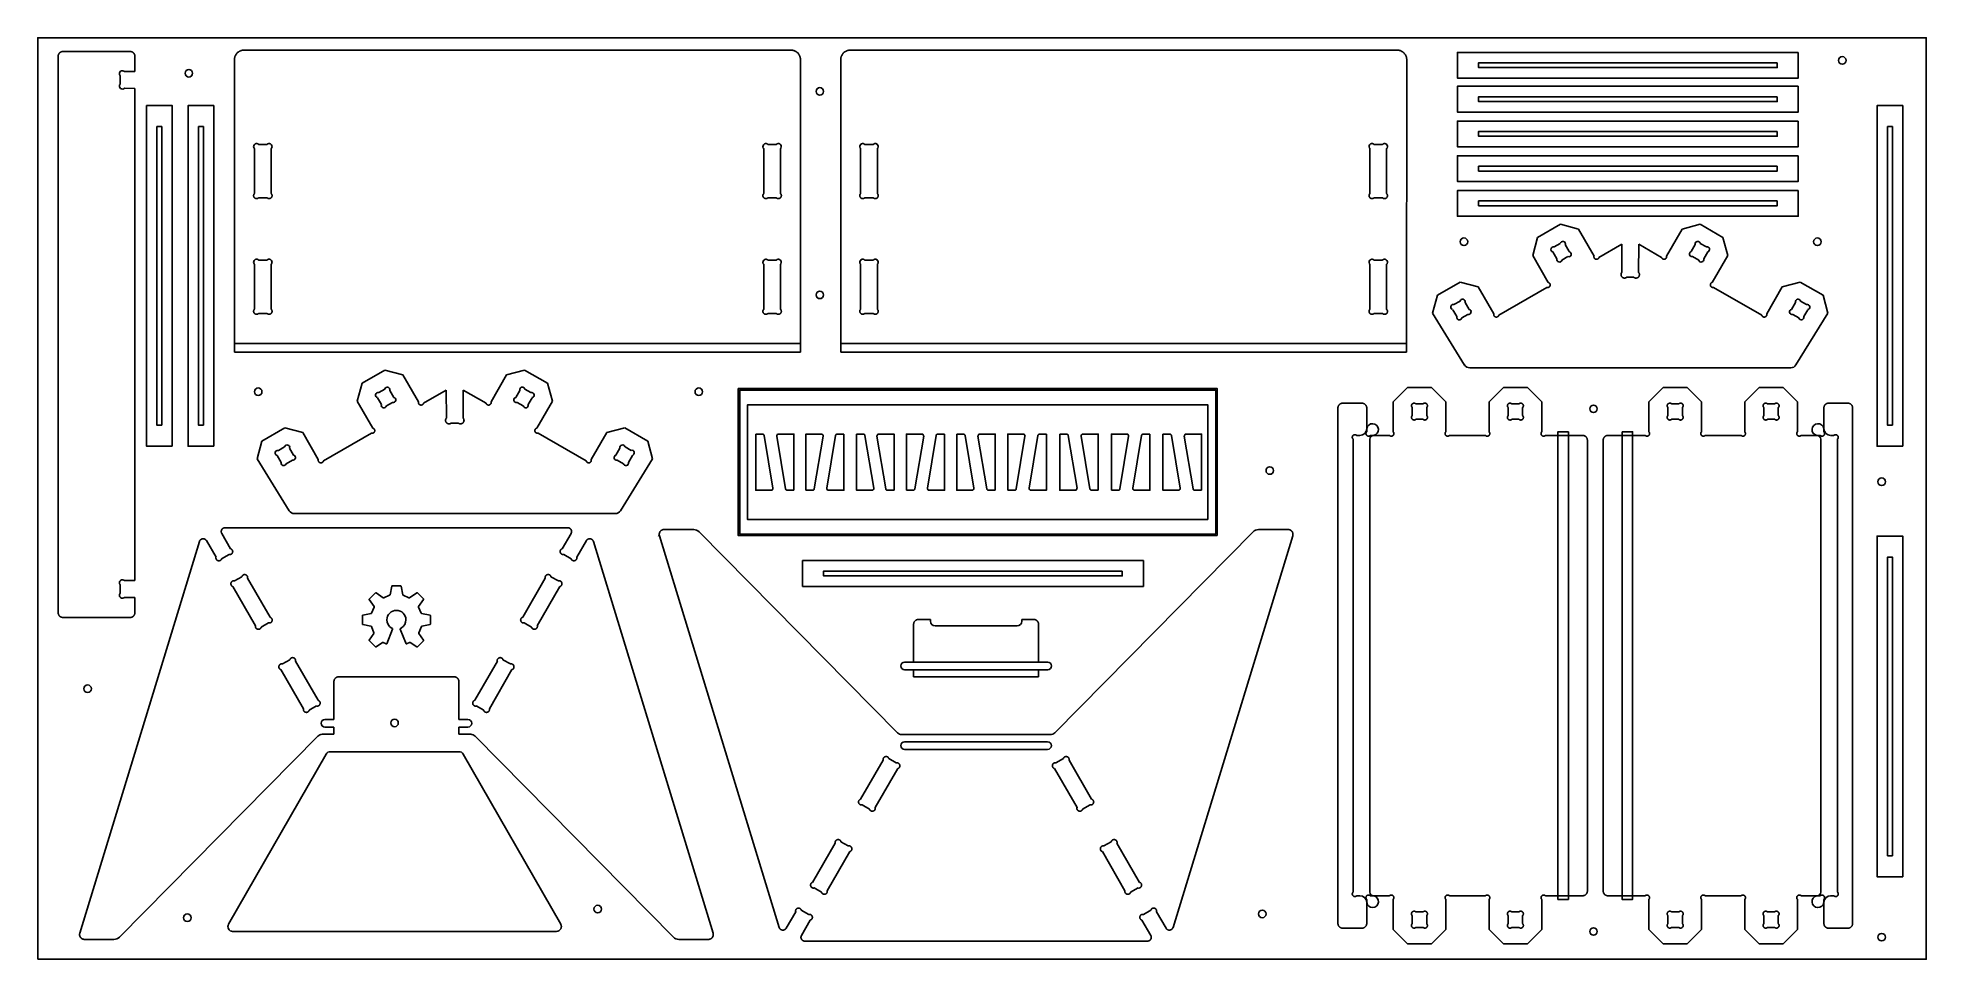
# Model space of a CAD drawing. Header units: millimetres. Extents: x 0 to 2500, y 0 to 1220.
import ezdxf

# ---------------------------------------------------------------- set-up
doc = ezdxf.new("R2010")
doc.units = ezdxf.units.MM
doc.header["$MEASUREMENT"] = 0
for name, color, linetype, true_color in [('Angled Pockets Top', 3, 'Continuous', 0x00ff00), ('Board Fixings', 6, 'Continuous', 0xff00ff), ('Pockets 10mm', 5, 'Continuous', 0x0000ff), ('Pockets 12mm', 172, 'Continuous', 0x0000bf), ('Pockets 5mm', 4, 'Continuous', 0x00ffff), ('Profile - inside', 30, 'Continuous', 0xff7f00), ('Profile - outside', 18, 'Continuous', 0x000000), ('Stock Perimeter', 1, 'Continuous', 0xff0007)]:
    doc.layers.add(name, color=color, linetype=linetype, true_color=true_color)

msp = doc.modelspace()

# ---------------------------------------------------------------- linework, layer by layer
at = {"layer": 'Angled Pockets Top'}
for p, q in [((1009.6, 815.2), (260.6, 815.2)), ((1812.1, 815.2), (1063.1, 815.2))]:
    msp.add_line(p, q, dxfattribs=at)
at = {"layer": 'Board Fixings'}
for centre in [(200, 1173), (2388.8, 1190), (1035.3, 1149), (1888, 949.9), (2355.9, 949.9), (1035.3, 879.6), (291.8, 751.4), (875.1, 751.4), (2059.5, 728.7), (1631, 647), (2441, 632.2), (66, 358.2), (472.3, 312.8), (198, 55), (741.3, 66.4), (1621, 60), (2059.5, 36.7), (2441, 29.2)]:
    msp.add_circle(centre, 5, dxfattribs=at)
at = {"layer": 'Pockets 10mm'}
for p, q in [((1741.2, 88.8), (1741.2, 688.7)), ((1746.1, 693.5), (1750.3, 693.5)), ((1763.5, 688.5), (1763.5, 89)), ((2360.3, 688.5), (2360.3, 89)), ((2377.7, 693.5), (2373.5, 693.5)), ((2382.6, 88.8), (2382.6, 688.7)), ((438.9, 476.4, -4.5), (445.3, 467, -4.5)), ((447, 485.2, -4.5), (439, 477.1, -4.5)), ((457.3, 478.7, -4.5), (447.8, 485.3, -4.5)), ((465.8, 481.8, -4.5), (458.2, 478.6, -4.5)), ((468.5, 493.8, -4.5), (466.4, 482.4, -4.5)), ((480.5, 494.3, -4.5), (469.1, 494.3, -4.5)), ((483.2, 482.4, -4.5), (481.1, 493.8, -4.5)), ((491.4, 478.6, -4.5), (483.7, 481.8, -4.5)), ((501.8, 485.3, -4.5), (492.3, 478.7, -4.5)), ((510.6, 477.1, -4.5), (502.6, 485.2, -4.5)), ((504.2, 467, -4.5), (510.7, 476.4, -4.5)), ((429.8, 455.1, -4.5), (429.8, 443.7, -4.5)), ((441.3, 457.7, -4.5), (430.3, 455.6, -4.5)), ((445.4, 466.2, -4.5), (442, 458.3, -4.5)), ((507.6, 458.3, -4.5), (504.2, 466.2, -4.5)), ((519.3, 455.6, -4.5), (508.2, 457.7, -4.5)), ((519.7, 443.7, -4.5), (519.8, 455.1, -4.5)), ((430.3, 443.1, -4.5), (441.1, 441.1, -4.5)), ((445, 431.3, -4.5), (438.9, 422.4, -4.5)), ((441.7, 440.5, -4.5), (445.1, 432.1, -4.5)), ((461.9, 417.7, -4.5), (469.8, 436.9, -4.5)), ((469.6, 437.7, -4.5), (468.6, 438.3, -4.5)), ((479.7, 436.9, -4.5), (487.7, 417.7, -4.5)), ((480.9, 438.3, -4.5), (480, 437.7, -4.5)), ((504.5, 432.1, -4.5), (507.9, 440.5, -4.5)), ((510.7, 422.4, -4.5), (504.6, 431.3, -4.5)), ((508.5, 441.1, -4.5), (519.3, 443.1, -4.5)), ((439, 421.6, -4.5), (447, 413.6, -4.5)), ((447.8, 413.5, -4.5), (456.5, 419.5, -4.5)), ((457.4, 419.5, -4.5), (461.2, 417.5, -4.5)), ((488.3, 417.5, -4.5), (492.2, 419.5, -4.5)), ((493, 419.5, -4.5), (501.8, 413.5, -4.5)), ((502.6, 413.6, -4.5), (510.6, 421.6, -4.5)), ((1147.5, 393.3, -4.5), (1159.5, 393.3, -4.5)), ((1159.5, 383.3, -4.5), (1147.5, 383.3, -4.5)), ((1159.5, 393.3, -4.5), (1324.9, 393.3, -4.5)), ((1324.9, 383.3, -4.5), (1159.5, 383.3, -4.5)), ((1324.9, 393.3, -4.5), (1337, 393.3, -4.5)), ((1337, 383.3, -4.5), (1324.9, 383.3, -4.5)), ((1750.3, 84), (1746.1, 84)), ((2373.5, 84), (2377.7, 84))]:
    msp.add_line(p, q, dxfattribs=at)
for points in [[(2026.4, 698.3), (2012.5, 698.3), (2012.5, 79.2), (2026.4, 79.2), (2026.4, 698.3)], [(2097.4, 698.3), (2111.2, 698.3), (2111.2, 79.2), (2097.4, 79.2), (2097.4, 698.3)]]:
    msp.add_lwpolyline(points, dxfattribs=at)
for centre, radius, start, end in [((1750.3, 702.5), 9, 270.0677, 360), ((1767, 701.2), 7.86, 280.7441, 170.7674), ((2356.7, 701.2), 7.86, 9.2327, 259.2559), ((2373.5, 702.5), 9, 180, 269.9323), ((1768.5, 688.5), 5, 90, 180), ((2355.3, 688.5), 5, 0, 90), ((1147.5, 388.3, -4.5), 5, 90, 270), ((1337, 388.3, -4.5), 5, 270, 90), ((1750.3, 75), 9, 0, 89.9323), ((1767, 76.2), 7.86, 189.2326, 79.2559), ((1768.5, 89), 5, 180, 270), ((2356.7, 76.2), 7.86, 100.7442, 350.7674), ((2355.3, 89), 5, 270, 0), ((2373.5, 75), 9, 90.0677, 180)]:
    msp.add_arc(centre, radius, start, end, dxfattribs=at)
for points, weights, knots in [([(1741.2, 688.7), (1740.2, 689.7), (1740.2, 691.1), (1740.2, 694.5), (1743.6, 694.5), (1745.1, 694.5), (1746.1, 693.5)], [0.853553390593, 0.853553446071, 1, 0.707106781187, 1, 0.853553390593, 0.853553390593], [1917.8059293, 1917.8059293, 1917.8059293, 1917.9119581, 1917.9119581, 1918.1240156, 1918.1240156, 1918.2300443, 1918.2300443, 1918.2300443]), ([(2382.6, 688.7), (2383.6, 689.7), (2383.6, 691.1), (2383.6, 694.5), (2380.1, 694.5), (2378.7, 694.5), (2377.7, 693.5)], [0.853553390593, 0.853553446071, 1, 0.707106781187, 1, 0.853553390593, 0.853553390593], [1917.8059293, 1917.8059293, 1917.8059293, 1917.9119581, 1917.9119581, 1918.1240156, 1918.1240156, 1918.2300443, 1918.2300443, 1918.2300443]), ([(1746.1, 84), (1745.1, 83), (1743.6, 83), (1740.2, 83), (1740.2, 86.4), (1740.2, 87.8), (1741.2, 88.8)], [0.853553390593, 0.853553390593, 1, 0.707106781187, 1, 0.853553446071, 0.853553390593], [1317.5507014, 1317.5507014, 1317.5507014, 1317.6567302, 1317.6567302, 1317.8687877, 1317.8687877, 1317.9748164, 1317.9748164, 1317.9748164]), ([(2377.7, 84), (2378.7, 83), (2380.1, 83), (2383.6, 83), (2383.6, 86.4), (2383.6, 87.8), (2382.6, 88.8)], [0.853553390593, 0.853553390593, 1, 0.707106781187, 1, 0.853553446071, 0.853553390593], [1317.5507014, 1317.5507014, 1317.5507014, 1317.6567302, 1317.6567302, 1317.8687877, 1317.8687877, 1317.9748164, 1317.9748164, 1317.9748164])]:
    msp.add_rational_spline(points, weights, degree=2, knots=knots, dxfattribs=at)
for points in [[(439, 477.1, -4.5), (438.8, 477, -4.5), (438.7, 476.6, -4.5), (438.9, 476.4, -4.5)], [(447.8, 485.3, -4.5), (447.5, 485.4, -4.5), (447.2, 485.4, -4.5), (447, 485.2, -4.5)], [(458.2, 478.6, -4.5), (457.9, 478.5, -4.5), (457.5, 478.6, -4.5), (457.3, 478.7, -4.5)], [(466.4, 482.4, -4.5), (466.3, 482.2, -4.5), (466.1, 481.9, -4.5), (465.8, 481.8, -4.5)], [(469.1, 494.3, -4.5), (468.8, 494.3, -4.5), (468.6, 494.1, -4.5), (468.5, 493.8, -4.5)], [(481.1, 493.8, -4.5), (481, 494.1, -4.5), (480.7, 494.3, -4.5), (480.5, 494.3, -4.5)], [(483.7, 481.8, -4.5), (483.5, 481.9, -4.5), (483.2, 482.2, -4.5), (483.2, 482.4, -4.5)], [(492.3, 478.7, -4.5), (492, 478.6, -4.5), (491.6, 478.5, -4.5), (491.4, 478.6, -4.5)], [(502.6, 485.2, -4.5), (502.4, 485.4, -4.5), (502, 485.4, -4.5), (501.8, 485.3, -4.5)], [(510.7, 476.4, -4.5), (510.8, 476.6, -4.5), (510.8, 477, -4.5), (510.6, 477.1, -4.5)], [(430.3, 455.6, -4.5), (430, 455.6, -4.5), (429.8, 455.3, -4.5), (429.8, 455.1, -4.5)], [(442, 458.3, -4.5), (441.9, 458, -4.5), (441.6, 457.7, -4.5), (441.3, 457.7, -4.5)], [(445.3, 467, -4.5), (445.5, 466.8, -4.5), (445.5, 466.4, -4.5), (445.4, 466.2, -4.5)], [(504.2, 466.2, -4.5), (504.1, 466.4, -4.5), (504.1, 466.8, -4.5), (504.2, 467, -4.5)], [(508.2, 457.7, -4.5), (507.9, 457.7, -4.5), (507.7, 458, -4.5), (507.6, 458.3, -4.5)], [(519.8, 455.1, -4.5), (519.8, 455.3, -4.5), (519.5, 455.6, -4.5), (519.3, 455.6, -4.5)], [(429.8, 443.7, -4.5), (429.8, 443.4, -4.5), (430, 443.1, -4.5), (430.3, 443.1, -4.5)], [(441.1, 441.1, -4.5), (441.3, 441, -4.5), (441.6, 440.8, -4.5), (441.7, 440.5, -4.5)], [(445.1, 432.1, -4.5), (445.2, 431.9, -4.5), (445.2, 431.5, -4.5), (445, 431.3, -4.5)], [(468.6, 438.3, -4.5), (468.4, 438.4, -4.5), (468.2, 438.5, -4.5), (468, 438.7, -4.5)], [(469.8, 436.9, -4.5), (469.9, 437.2, -4.5), (469.8, 437.5, -4.5), (469.6, 437.7, -4.5)], [(480, 437.7, -4.5), (479.7, 437.5, -4.5), (479.6, 437.2, -4.5), (479.7, 436.9, -4.5)], [(481.6, 438.7, -4.5), (481.4, 438.5, -4.5), (481.1, 438.4, -4.5), (480.9, 438.3, -4.5)], [(504.6, 431.3, -4.5), (504.4, 431.5, -4.5), (504.4, 431.9, -4.5), (504.5, 432.1, -4.5)], [(507.9, 440.5, -4.5), (507.9, 440.8, -4.5), (508.2, 441, -4.5), (508.5, 441.1, -4.5)], [(519.3, 443.1, -4.5), (519.5, 443.1, -4.5), (519.7, 443.4, -4.5), (519.7, 443.7, -4.5)], [(438.9, 422.4, -4.5), (438.7, 422.1, -4.5), (438.8, 421.8, -4.5), (439, 421.6, -4.5)], [(447, 413.6, -4.5), (447.2, 413.4, -4.5), (447.5, 413.3, -4.5), (447.8, 413.5, -4.5)], [(456.5, 419.5, -4.5), (456.8, 419.7, -4.5), (457.1, 419.7, -4.5), (457.4, 419.5, -4.5)], [(461.2, 417.5, -4.5), (461.5, 417.3, -4.5), (461.8, 417.4, -4.5), (461.9, 417.7, -4.5)], [(487.7, 417.7, -4.5), (487.8, 417.4, -4.5), (488.1, 417.3, -4.5), (488.3, 417.5, -4.5)], [(492.2, 419.5, -4.5), (492.4, 419.7, -4.5), (492.8, 419.7, -4.5), (493, 419.5, -4.5)], [(501.8, 413.5, -4.5), (502, 413.3, -4.5), (502.4, 413.4, -4.5), (502.6, 413.6, -4.5)], [(510.6, 421.6, -4.5), (510.8, 421.8, -4.5), (510.8, 422.1, -4.5), (510.7, 422.4, -4.5)]]:
    msp.add_open_spline(points, degree=3, dxfattribs=at)
msp.add_open_spline([(468, 438.7, -4.5), (464.5, 441, -4.5), (462.2, 444.9, -4.5), (462.2, 449.3, -4.5), (462.2, 456.2, -4.5), (467.8, 461.9, -4.5), (474.8, 461.9, -4.5), (481.7, 461.9, -4.5), (487.4, 456.2, -4.5), (487.4, 449.3, -4.5), (487.4, 444.9, -4.5), (485, 441, -4.5), (481.6, 438.7, -4.5)], degree=3, knots=[261, 261, 261, 261, 262, 262, 262, 263, 263, 263, 264, 264, 264, 265, 265, 265, 265], dxfattribs=at)
at = {"layer": 'Pockets 12mm'}
for p, q in [((1147.5, 287.8, -4.5), (1159.5, 287.8, -4.5)), ((1159.5, 277.8, -4.5), (1147.5, 277.8, -4.5)), ((1159.5, 287.8, -4.5), (1242.2, 287.8, -4.5)), ((1242.2, 277.8, -4.5), (1159.5, 277.8, -4.5)), ((1242.2, 287.8, -4.5), (1324.9, 287.8, -4.5)), ((1324.9, 277.8, -4.5), (1242.2, 277.8, -4.5)), ((1324.9, 287.8, -4.5), (1336.9, 287.8, -4.5)), ((1336.9, 277.8, -4.5), (1324.9, 277.8, -4.5))]:
    msp.add_line(p, q, dxfattribs=at)
for points in [[(1561.4, 560.8), (1561.4, 755.5), (927.3, 755.5), (927.3, 560.8), (1561.4, 560.8)], [(1549.1, 582.3), (1549.1, 734), (939.5, 734), (939.5, 582.3), (1549.1, 582.3)]]:
    msp.add_lwpolyline(points, dxfattribs=at)
for centre, start, end in [((1147.5, 282.8, -4.5), 90, 270), ((1336.9, 282.8, -4.5), 270, 90)]:
    msp.add_arc(centre, 5, start, end, dxfattribs=at)
at = {"layer": 'Pockets 5mm'}
for points in [[(2302.7, 1187), (1907.3, 1187), (1907.3, 1180.5), (2302.7, 1180.5), (2302.7, 1187)], [(2302.7, 1142), (1907.3, 1142), (1907.3, 1135.5), (2302.7, 1135.5), (2302.7, 1142)], [(164.2, 707), (164.2, 1102.4), (157.8, 1102.4), (157.8, 707), (164.2, 707)], [(219.2, 707), (219.2, 1102.4), (212.8, 1102.4), (212.8, 707), (219.2, 707)], [(2455.2, 707), (2455.2, 1102.4), (2448.8, 1102.4), (2448.8, 707), (2455.2, 707)], [(2302.7, 1096), (1907.3, 1096), (1907.3, 1089.5), (2302.7, 1089.5), (2302.7, 1096)], [(2302.7, 1050), (1907.3, 1050), (1907.3, 1043.5), (2302.7, 1043.5), (2302.7, 1050)], [(2302.7, 1004), (1907.3, 1004), (1907.3, 997.5), (2302.7, 997.5), (2302.7, 1004)], [(2455.2, 137), (2455.2, 532.4), (2448.8, 532.4), (2448.8, 137), (2455.2, 137)], [(1435.7, 514), (1040.3, 514), (1040.3, 507.5), (1435.7, 507.5), (1435.7, 514)]]:
    msp.add_lwpolyline(points, dxfattribs=at)
at = {"layer": 'Profile - inside'}
for p, q in [((303.6, 1078.8), (292.3, 1078.8)), ((966.5, 1078.8), (977.8, 1078.8)), ((1106.1, 1078.8), (1094.7, 1078.8)), ((1768.9, 1078.8), (1780.3, 1078.8)), ((286.8, 1073.4), (286.8, 1013.6)), ((309.1, 1013.6), (309.1, 1073.4)), ((961, 1013.6), (961, 1073.4)), ((983.3, 1073.4), (983.3, 1013.6)), ((1089.3, 1073.4), (1089.3, 1013.6)), ((1111.5, 1013.6), (1111.5, 1073.4)), ((1763.5, 1013.6), (1763.5, 1073.4)), ((1785.7, 1073.4), (1785.7, 1013.6)), ((292.3, 1008.1), (303.6, 1008.1)), ((977.8, 1008.1), (966.5, 1008.1)), ((1094.7, 1008.1), (1106.1, 1008.1)), ((1780.3, 1008.1), (1768.9, 1008.1)), ((303.6, 925.7), (292.3, 925.7)), ((966.5, 925.7), (977.8, 925.7)), ((1106.1, 925.7), (1094.7, 925.7)), ((1768.9, 925.7), (1780.3, 925.7)), ((2005.7, 936.5, -4.5), (2011, 927.3, -4.5)), ((2015.6, 947.8, -4.5), (2007.5, 943.2, -4.5)), ((2017.6, 925.6, -4.5), (2025.7, 930.2, -4.5)), ((2027.5, 936.9, -4.5), (2022.2, 946.1, -4.5)), ((2188.9, 936.9, -4.5), (2194.2, 946.1, -4.5)), ((2198.8, 925.6, -4.5), (2190.7, 930.2, -4.5)), ((2200.8, 947.8, -4.5), (2208.9, 943.2, -4.5)), ((2210.7, 936.5, -4.5), (2205.4, 927.3, -4.5)), ((286.8, 920.3), (286.8, 860.5)), ((309.1, 860.5), (309.1, 920.3)), ((961, 860.4), (961, 920.2)), ((983.3, 920.2), (983.3, 860.4)), ((1089.3, 920.3), (1089.3, 860.5)), ((1111.5, 860.5), (1111.5, 920.3)), ((1763.5, 860.4), (1763.5, 920.2)), ((1785.7, 920.2), (1785.7, 860.4)), ((292.3, 855), (303.6, 855)), ((977.8, 855), (966.5, 855)), ((1094.7, 855), (1106.1, 855)), ((1780.3, 855), (1768.9, 855)), ((1873.1, 860, -4.5), (1878.4, 850.8, -4.5)), ((1882.9, 871.3, -4.5), (1874.8, 866.7, -4.5)), ((1885, 849.1, -4.5), (1893.1, 853.7, -4.5)), ((1894.9, 860.4, -4.5), (1889.6, 869.6, -4.5)), ((2321.6, 860.4, -4.5), (2326.9, 869.6, -4.5)), ((2331.4, 849.1, -4.5), (2323.3, 853.7, -4.5)), ((2333.5, 871.3, -4.5), (2341.6, 866.7, -4.5)), ((2343.4, 860, -4.5), (2338.1, 850.8, -4.5)), ((459.4, 754.8, -4.5), (451.3, 750.2, -4.5)), ((471.4, 743.9, -4.5), (466.1, 753.1, -4.5)), ((632.8, 743.9, -4.5), (638.1, 753.1, -4.5)), ((644.7, 754.8, -4.5), (652.8, 750.2, -4.5)), ((449.6, 743.5, -4.5), (454.9, 734.3, -4.5)), ((461.5, 732.6, -4.5), (469.6, 737.2, -4.5)), ((642.7, 732.6, -4.5), (634.6, 737.2, -4.5)), ((654.6, 743.5, -4.5), (649.3, 734.3, -4.5)), ((1819.6, 730.4), (1819.6, 719.8)), ((1833.8, 735.2), (1824.5, 735.2)), ((1838.7, 719.8), (1838.7, 730.4)), ((1946.6, 719.8), (1946.6, 730.4)), ((1951.5, 735.2), (1960.8, 735.2)), ((1965.7, 730.4), (1965.7, 719.8)), ((2158.1, 730.4), (2158.1, 719.8)), ((2172.3, 735.2), (2163, 735.2)), ((2177.2, 719.8), (2177.2, 730.4)), ((2285.1, 719.8), (2285.1, 730.4)), ((2290, 735.2), (2299.3, 735.2)), ((2304.2, 730.4), (2304.2, 719.8)), ((1824.5, 714.9), (1833.8, 714.9)), ((1960.8, 714.9), (1951.5, 714.9)), ((2163, 714.9), (2172.3, 714.9)), ((2299.3, 714.9), (2290, 714.9)), ((326.8, 678.3, -4.5), (318.7, 673.7, -4.5)), ((338.7, 667.4, -4.5), (333.4, 676.6, -4.5)), ((765.4, 667.4, -4.5), (770.7, 676.6, -4.5)), ((777.4, 678.3, -4.5), (785.5, 673.7, -4.5)), ((316.9, 667, -4.5), (322.2, 657.8, -4.5)), ((328.9, 656.1, -4.5), (337, 660.7, -4.5)), ((775.3, 656.1, -4.5), (767.2, 660.7, -4.5)), ((787.2, 667, -4.5), (781.9, 657.8, -4.5)), ((270.2, 506.5, -4.5), (260.4, 500.9, -4.5)), ((307.6, 452.7, -4.5), (277.7, 504.5, -4.5)), ((642, 452.7, -4.5), (671.9, 504.5, -4.5)), ((679.3, 506.5, -4.5), (689.2, 500.9, -4.5)), ((258.4, 493.4, -4.5), (288.3, 441.6, -4.5)), ((691.2, 493.4, -4.5), (661.3, 441.6, -4.5)), ((295.8, 439.6, -4.5), (305.6, 445.3, -4.5)), ((653.8, 439.6, -4.5), (644, 445.3, -4.5)), ((321.9, 383.4, -4.5), (351.8, 331.6, -4.5)), ((333.7, 396.5, -4.5), (323.9, 390.9, -4.5)), ((371.1, 342.8, -4.5), (341.2, 394.5, -4.5)), ((578.5, 342.8, -4.5), (608.4, 394.5, -4.5)), ((627.7, 383.4, -4.5), (597.8, 331.6, -4.5)), ((615.8, 396.5, -4.5), (625.7, 390.9, -4.5)), ((359.3, 329.6, -4.5), (369.1, 335.3, -4.5)), ((590.3, 329.6, -4.5), (580.5, 335.3, -4.5)), ((1089.3, 211.8, -4.5), (1119.2, 263.6, -4.5)), ((1138.5, 252.5, -4.5), (1108.6, 200.7, -4.5)), ((1126.7, 265.6, -4.5), (1136.5, 259.9, -4.5)), ((1345.9, 252.5, -4.5), (1375.8, 200.7, -4.5)), ((1357.7, 265.6, -4.5), (1347.9, 259.9, -4.5)), ((1395.1, 211.8, -4.5), (1365.2, 263.6, -4.5)), ((1101.1, 198.7, -4.5), (1091.3, 204.4, -4.5)), ((1383.2, 198.7, -4.5), (1393.1, 204.4, -4.5)), ((1025.8, 101.8, -4.5), (1055.7, 153.6, -4.5)), ((1063.2, 155.6, -4.5), (1073, 150, -4.5)), ((1421.2, 155.6, -4.5), (1411.4, 150, -4.5)), ((1458.6, 101.8, -4.5), (1428.7, 153.6, -4.5)), ((1075, 142.5, -4.5), (1045.1, 90.7, -4.5)), ((1409.4, 142.5, -4.5), (1439.3, 90.7, -4.5)), ((1037.6, 88.7, -4.5), (1027.8, 94.4, -4.5)), ((1446.7, 88.7, -4.5), (1456.6, 94.4, -4.5)), ((1819.6, 47.1), (1819.6, 57.7)), ((1824.5, 62.6), (1833.8, 62.6)), ((1838.7, 57.7), (1838.7, 47.1)), ((1946.6, 57.7), (1946.6, 47.1)), ((1960.8, 62.6), (1951.5, 62.6)), ((1965.7, 47.1), (1965.7, 57.7)), ((2158.1, 47.1), (2158.1, 57.7)), ((2163, 62.6), (2172.3, 62.6)), ((2177.2, 57.7), (2177.2, 47.1)), ((2285.1, 57.7), (2285.1, 47.1)), ((2299.3, 62.6), (2290, 62.6)), ((2304.2, 47.1), (2304.2, 57.7)), ((1833.8, 42.2), (1824.5, 42.2)), ((1951.5, 42.2), (1960.8, 42.2)), ((2172.3, 42.2), (2163, 42.2)), ((2290, 42.2), (2299.3, 42.2))]:
    msp.add_line(p, q, dxfattribs=at)
for centre, radius, start, end in [((289.7, 1076), 3.93, 119.9884, 209.9884), ((306.2, 1076), 3.93, 329.9884, 59.9884), ((963.9, 1076), 3.93, 120, 210), ((980.4, 1076), 3.93, 330, 60), ((1092.1, 1076), 3.93, 119.9884, 209.9884), ((1108.7, 1076), 3.93, 329.9884, 59.9884), ((1766.3, 1076), 3.93, 120, 210), ((1782.9, 1076), 3.93, 330, 60), ((2018.9, 947, -4.5), 3.43, 344.9534, 164.9534), ((2197.5, 947, -4.5), 3.43, 15.0466, 195.0466), ((289.7, 922.9), 3.93, 119.9884, 209.9884), ((306.2, 922.9), 3.93, 329.9884, 59.9884), ((963.9, 922.8), 3.93, 120, 210), ((980.4, 922.8), 3.93, 330, 60), ((1092.1, 922.9), 3.93, 119.9884, 209.9884), ((1108.7, 922.9), 3.93, 329.9884, 59.9884), ((1766.3, 922.8), 3.93, 120, 210), ((1782.9, 922.8), 3.93, 330, 60), ((2006.6, 939.9, -4.5), 3.43, 74.9534, 254.9534), ((2014.3, 926.5, -4.5), 3.43, 164.9534, 344.9534), ((2026.6, 933.5, -4.5), 3.43, 254.9534, 74.9534), ((2189.8, 933.5, -4.5), 3.43, 105.0466, 285.0466), ((2202.1, 926.5, -4.5), 3.43, 195.0466, 15.0466), ((2209.8, 939.9, -4.5), 3.43, 285.0466, 105.0466), ((1873.9, 863.4, -4.5), 3.43, 74.9913, 254.9913), ((1881.7, 850, -4.5), 3.43, 164.9913, 344.9913), ((1886.2, 870.5, -4.5), 3.43, 344.9913, 164.9913), ((1894, 857.1, -4.5), 3.43, 254.9913, 74.9913), ((2322.4, 857.1, -4.5), 3.43, 105.0087, 285.0087), ((2330.2, 870.5, -4.5), 3.43, 15.0087, 195.0087), ((2334.7, 850, -4.5), 3.43, 195.0087, 15.0087), ((2342.5, 863.4, -4.5), 3.43, 285.0087, 105.0087), ((450.5, 746.9, -4.5), 3.43, 74.9534, 254.9534), ((462.8, 754, -4.5), 3.43, 344.9534, 164.9534), ((641.4, 754, -4.5), 3.43, 15.0466, 195.0466), ((653.7, 746.9, -4.5), 3.43, 285.0466, 105.0466), ((458.2, 733.5, -4.5), 3.43, 164.9534, 344.9534), ((470.5, 740.5, -4.5), 3.43, 254.9534, 74.9534), ((633.7, 740.5, -4.5), 3.43, 105.0466, 285.0466), ((646, 733.5, -4.5), 3.43, 195.0466, 15.0466), ((330.1, 677.5, -4.5), 3.43, 344.9913, 164.9913), ((774, 677.5, -4.5), 3.43, 15.0087, 195.0087), ((317.8, 670.4, -4.5), 3.43, 74.9913, 254.9913), ((325.5, 657, -4.5), 3.43, 164.9913, 344.9913), ((337.8, 664.1, -4.5), 3.43, 254.9913, 74.9913), ((766.3, 664.1, -4.5), 3.43, 105.0087, 285.0087), ((778.6, 657, -4.5), 3.43, 195.0087, 15.0087), ((786.3, 670.4, -4.5), 3.43, 285.0087, 105.0087)]:
    msp.add_arc(centre, radius, start, end, dxfattribs=at)
for points, weights in [([(292.3, 1078.8), (290.3, 1080.9), (287.7, 1079.4)], [0.914835791626, 0.758819025933, 1]), ([(308.2, 1079.4), (305.6, 1080.9), (303.6, 1078.8)], [1, 0.758819025933, 0.914835791626]), ([(961.9, 1079.4), (964.5, 1080.9), (966.5, 1078.8)], [1, 0.758819025933, 0.914835791626]), ([(977.8, 1078.8), (979.8, 1080.9), (982.4, 1079.4)], [0.914835791626, 0.758819025933, 1]), ([(1094.7, 1078.8), (1092.8, 1080.9), (1090.2, 1079.4)], [0.914835791626, 0.758819025933, 1]), ([(1110.7, 1079.4), (1108.1, 1080.9), (1106.1, 1078.8)], [1, 0.758819025933, 0.914835791626]), ([(1764.4, 1079.4), (1767, 1080.9), (1768.9, 1078.8)], [1, 0.758819025933, 0.914835791626]), ([(1780.3, 1078.8), (1782.2, 1080.9), (1784.9, 1079.4)], [0.914835791626, 0.758819025933, 1]), ([(286.3, 1074), (286.5, 1073.6), (286.8, 1073.4)], [1, 0.948287729328, 0.914835758084]), ([(309.1, 1073.4), (309.4, 1073.6), (309.6, 1074)], [0.914835758084, 0.948287729328, 1]), ([(961, 1073.4), (960.7, 1073.6), (960.5, 1074)], [0.914835758084, 0.948287729328, 1]), ([(983.8, 1074), (983.6, 1073.6), (983.3, 1073.4)], [1, 0.948287729328, 0.914835758084]), ([(1088.7, 1074), (1089, 1073.6), (1089.3, 1073.4)], [1, 0.948287729328, 0.914835758084]), ([(1111.5, 1073.4), (1111.8, 1073.6), (1112.1, 1074)], [0.914835758084, 0.948287729328, 1]), ([(1763.5, 1073.4), (1763.2, 1073.6), (1762.9, 1074)], [0.914835758084, 0.948287729328, 1]), ([(1786.3, 1074), (1786, 1073.6), (1785.7, 1073.4)], [1, 0.948287729328, 0.914835758084]), ([(286.8, 1013.6), (284.1, 1011), (286.9, 1008.2)], [1, 0.707106816723, 1]), ([(286.9, 1008.2), (289.7, 1005.4), (292.3, 1008.1)], [1, 0.707106816723, 1]), ([(303.6, 1008.1), (306.2, 1005.4), (309, 1008.2)], [1, 0.707106816723, 1]), ([(309, 1008.2), (311.8, 1011), (309.1, 1013.6)], [1, 0.707106816723, 1]), ([(961.1, 1008.2), (958.3, 1011), (961, 1013.6)], [1, 0.707106816723, 1]), ([(966.5, 1008.1), (963.9, 1005.4), (961.1, 1008.2)], [1, 0.707106816723, 1]), ([(983.2, 1008.2), (980.4, 1005.4), (977.8, 1008.1)], [1, 0.707106816723, 1]), ([(983.3, 1013.6), (986, 1011), (983.2, 1008.2)], [1, 0.707106816723, 1]), ([(1089.3, 1013.6), (1086.6, 1011), (1089.4, 1008.2)], [1, 0.707106816723, 1]), ([(1089.4, 1008.2), (1092.1, 1005.4), (1094.7, 1008.1)], [1, 0.707106816723, 1]), ([(1106.1, 1008.1), (1108.7, 1005.4), (1111.5, 1008.2)], [1, 0.707106816723, 1]), ([(1111.5, 1008.2), (1114.2, 1011), (1111.5, 1013.6)], [1, 0.707106816723, 1]), ([(1763.6, 1008.2), (1760.8, 1011), (1763.5, 1013.6)], [1, 0.707106816723, 1]), ([(1768.9, 1008.1), (1766.3, 1005.4), (1763.6, 1008.2)], [1, 0.707106816723, 1]), ([(1785.7, 1008.2), (1782.9, 1005.4), (1780.3, 1008.1)], [1, 0.707106816723, 1]), ([(1785.7, 1013.6), (1788.4, 1011), (1785.7, 1008.2)], [1, 0.707106816723, 1]), ([(292.3, 925.7), (290.3, 927.8), (287.7, 926.3)], [0.914835791626, 0.758819025933, 1]), ([(308.2, 926.3), (305.6, 927.8), (303.6, 925.7)], [1, 0.758819025933, 0.914835791626]), ([(961.9, 926.2), (964.5, 927.7), (966.5, 925.7)], [1, 0.758819025933, 0.914835791626]), ([(977.8, 925.7), (979.8, 927.7), (982.4, 926.2)], [0.914835791626, 0.758819025933, 1]), ([(1094.7, 925.7), (1092.8, 927.8), (1090.2, 926.3)], [0.914835791626, 0.758819025933, 1]), ([(1110.7, 926.3), (1108.1, 927.8), (1106.1, 925.7)], [1, 0.758819025933, 0.914835791626]), ([(1764.4, 926.2), (1767, 927.7), (1768.9, 925.7)], [1, 0.758819025933, 0.914835791626]), ([(1780.3, 925.7), (1782.2, 927.7), (1784.9, 926.2)], [0.914835791626, 0.758819025933, 1]), ([(286.3, 920.9), (286.5, 920.5), (286.8, 920.3)], [1, 0.948287729328, 0.914835758084]), ([(309.1, 920.3), (309.4, 920.5), (309.6, 920.9)], [0.914835758084, 0.948287729328, 1]), ([(961, 920.2), (960.7, 920.4), (960.5, 920.8)], [0.914835758084, 0.948287729328, 1]), ([(983.8, 920.8), (983.6, 920.4), (983.3, 920.2)], [1, 0.948287729328, 0.914835758084]), ([(1088.7, 920.9), (1089, 920.5), (1089.3, 920.3)], [1, 0.948287729328, 0.914835758084]), ([(1111.5, 920.3), (1111.8, 920.5), (1112.1, 920.9)], [0.914835758084, 0.948287729328, 1]), ([(1763.5, 920.2), (1763.2, 920.4), (1762.9, 920.8)], [0.914835758084, 0.948287729328, 1]), ([(1786.3, 920.8), (1786, 920.4), (1785.7, 920.2)], [1, 0.948287729328, 0.914835758084]), ([(286.8, 860.5), (284.1, 857.9), (286.9, 855.1)], [1, 0.707106816723, 1]), ([(286.9, 855.1), (289.7, 852.3), (292.3, 855)], [1, 0.707106816723, 1]), ([(303.6, 855), (306.2, 852.3), (309, 855.1)], [1, 0.707106816723, 1]), ([(309, 855.1), (311.8, 857.9), (309.1, 860.5)], [1, 0.707106816723, 1]), ([(961.1, 855), (958.3, 857.8), (961, 860.4)], [1, 0.707106816723, 1]), ([(966.5, 855), (963.9, 852.2), (961.1, 855)], [1, 0.707106816723, 1]), ([(983.2, 855), (980.4, 852.2), (977.8, 855)], [1, 0.707106816723, 1]), ([(983.3, 860.4), (986, 857.8), (983.2, 855)], [1, 0.707106816723, 1]), ([(1089.3, 860.5), (1086.6, 857.9), (1089.4, 855.1)], [1, 0.707106816723, 1]), ([(1089.4, 855.1), (1092.1, 852.3), (1094.7, 855)], [1, 0.707106816723, 1]), ([(1106.1, 855), (1108.7, 852.3), (1111.5, 855.1)], [1, 0.707106816723, 1]), ([(1111.5, 855.1), (1114.2, 857.9), (1111.5, 860.5)], [1, 0.707106816723, 1]), ([(1763.6, 855), (1760.8, 857.8), (1763.5, 860.4)], [1, 0.707106816723, 1]), ([(1768.9, 855), (1766.3, 852.2), (1763.6, 855)], [1, 0.707106816723, 1]), ([(1785.7, 855), (1782.9, 852.2), (1780.3, 855)], [1, 0.707106816723, 1]), ([(1785.7, 860.4), (1788.4, 857.8), (1785.7, 855)], [1, 0.707106816723, 1])]:
    msp.add_rational_spline(points, weights, degree=2, dxfattribs=at)
for points, weights, knots in [([(1824.5, 735.2), (1823.5, 736.2), (1822, 736.2), (1818.6, 736.2), (1818.6, 732.8), (1818.6, 731.4), (1819.6, 730.4)], [0.853553390593, 0.853553390593, 1, 0.707106781187, 1, 0.853553446071, 0.853553390593], [0.8923534, 0.8923534, 0.8923534, 0.9983822, 0.9983822, 1.2104397, 1.2104397, 1.3164684, 1.3164684, 1.3164684]), ([(1838.7, 730.4), (1839.7, 731.4), (1839.7, 732.8), (1839.7, 736.2), (1836.2, 736.2), (1834.8, 736.2), (1833.8, 735.2)], [0.853553390593, 0.853553370032, 1, 0.707106781187, 1, 0.853553390593, 0.853553390593], [0.100076, 0.100076, 0.100076, 0.2061048, 0.2061048, 0.4181623, 0.4181623, 0.524191, 0.524191, 0.524191]), ([(1946.6, 730.4), (1945.6, 731.4), (1945.6, 732.8), (1945.6, 736.2), (1949, 736.2), (1950.5, 736.2), (1951.5, 735.2)], [0.853553390593, 0.853553370032, 1, 0.707106781187, 1, 0.853553390593, 0.853553390593], [0.100076, 0.100076, 0.100076, 0.2061048, 0.2061048, 0.4181623, 0.4181623, 0.524191, 0.524191, 0.524191]), ([(1960.8, 735.2), (1961.8, 736.2), (1963.2, 736.2), (1966.7, 736.2), (1966.7, 732.8), (1966.7, 731.4), (1965.7, 730.4)], [0.853553390593, 0.853553390593, 1, 0.707106781187, 1, 0.853553446071, 0.853553390593], [0.8923534, 0.8923534, 0.8923534, 0.9983822, 0.9983822, 1.2104397, 1.2104397, 1.3164684, 1.3164684, 1.3164684]), ([(2163, 735.2), (2162, 736.2), (2160.5, 736.2), (2157.1, 736.2), (2157.1, 732.8), (2157.1, 731.4), (2158.1, 730.4)], [0.853553390593, 0.853553390593, 1, 0.707106781187, 1, 0.853553446071, 0.853553390593], [0.8923534, 0.8923534, 0.8923534, 0.9983822, 0.9983822, 1.2104397, 1.2104397, 1.3164684, 1.3164684, 1.3164684]), ([(2177.2, 730.4), (2178.2, 731.4), (2178.2, 732.8), (2178.2, 736.2), (2174.7, 736.2), (2173.3, 736.2), (2172.3, 735.2)], [0.853553390593, 0.853553370032, 1, 0.707106781187, 1, 0.853553390593, 0.853553390593], [0.100076, 0.100076, 0.100076, 0.2061048, 0.2061048, 0.4181623, 0.4181623, 0.524191, 0.524191, 0.524191]), ([(2285.1, 730.4), (2284.1, 731.4), (2284.1, 732.8), (2284.1, 736.2), (2287.5, 736.2), (2289, 736.2), (2290, 735.2)], [0.853553390593, 0.853553370032, 1, 0.707106781187, 1, 0.853553390593, 0.853553390593], [0.100076, 0.100076, 0.100076, 0.2061048, 0.2061048, 0.4181623, 0.4181623, 0.524191, 0.524191, 0.524191]), ([(2299.3, 735.2), (2300.3, 736.2), (2301.7, 736.2), (2305.2, 736.2), (2305.2, 732.8), (2305.2, 731.4), (2304.2, 730.4)], [0.853553390593, 0.853553390593, 1, 0.707106781187, 1, 0.853553446071, 0.853553390593], [0.8923534, 0.8923534, 0.8923534, 0.9983822, 0.9983822, 1.2104397, 1.2104397, 1.3164684, 1.3164684, 1.3164684]), ([(1819.6, 719.8), (1818.6, 718.8), (1818.6, 717.3), (1818.6, 713.9), (1822, 713.9), (1823.5, 713.9), (1824.5, 714.9)], [0.853553390593, 0.853553328908, 1, 0.707106781187, 1, 0.853553385453, 0.853553390593], [1.7346307, 1.7346307, 1.7346307, 1.8406595, 1.8406595, 2.052717, 2.052717, 2.1587457, 2.1587457, 2.1587457]), ([(1833.8, 714.9), (1834.8, 713.9), (1836.2, 713.9), (1839.7, 713.9), (1839.7, 717.3), (1839.7, 718.8), (1838.7, 719.8)], [0.853553390593, 0.853553430649, 1, 0.707106781187, 1, 0.85355344093, 0.853553390593], [-0.7422013, -0.7422013, -0.7422013, -0.6361725, -0.6361725, -0.424115, -0.424115, -0.3180863, -0.3180863, -0.3180863]), ([(1951.5, 714.9), (1950.5, 713.9), (1949, 713.9), (1945.6, 713.9), (1945.6, 717.3), (1945.6, 718.8), (1946.6, 719.8)], [0.853553390593, 0.853553430649, 1, 0.707106781187, 1, 0.85355344093, 0.853553390593], [-0.7422013, -0.7422013, -0.7422013, -0.6361725, -0.6361725, -0.424115, -0.424115, -0.3180863, -0.3180863, -0.3180863]), ([(1965.7, 719.8), (1966.7, 718.8), (1966.7, 717.3), (1966.7, 713.9), (1963.2, 713.9), (1961.8, 713.9), (1960.8, 714.9)], [0.853553390593, 0.853553328908, 1, 0.707106781187, 1, 0.853553385453, 0.853553390593], [1.7346307, 1.7346307, 1.7346307, 1.8406595, 1.8406595, 2.052717, 2.052717, 2.1587457, 2.1587457, 2.1587457]), ([(2158.1, 719.8), (2157.1, 718.8), (2157.1, 717.3), (2157.1, 713.9), (2160.5, 713.9), (2162, 713.9), (2163, 714.9)], [0.853553390593, 0.853553328908, 1, 0.707106781187, 1, 0.853553385453, 0.853553390593], [1.7346307, 1.7346307, 1.7346307, 1.8406595, 1.8406595, 2.052717, 2.052717, 2.1587457, 2.1587457, 2.1587457]), ([(2172.3, 714.9), (2173.3, 713.9), (2174.7, 713.9), (2178.2, 713.9), (2178.2, 717.3), (2178.2, 718.8), (2177.2, 719.8)], [0.853553390593, 0.853553430649, 1, 0.707106781187, 1, 0.85355344093, 0.853553390593], [-0.7422013, -0.7422013, -0.7422013, -0.6361725, -0.6361725, -0.424115, -0.424115, -0.3180863, -0.3180863, -0.3180863]), ([(2290, 714.9), (2289, 713.9), (2287.5, 713.9), (2284.1, 713.9), (2284.1, 717.3), (2284.1, 718.8), (2285.1, 719.8)], [0.853553390593, 0.853553430649, 1, 0.707106781187, 1, 0.85355344093, 0.853553390593], [-0.7422013, -0.7422013, -0.7422013, -0.6361725, -0.6361725, -0.424115, -0.424115, -0.3180863, -0.3180863, -0.3180863]), ([(2304.2, 719.8), (2305.2, 718.8), (2305.2, 717.3), (2305.2, 713.9), (2301.7, 713.9), (2300.3, 713.9), (2299.3, 714.9)], [0.853553390593, 0.853553328908, 1, 0.707106781187, 1, 0.853553385453, 0.853553390593], [1.7346307, 1.7346307, 1.7346307, 1.8406595, 1.8406595, 2.052717, 2.052717, 2.1587457, 2.1587457, 2.1587457]), ([(260.4, 500.9, -4.5), (257.7, 501.7, -4.5), (256.2, 499.1, -4.5), (254.2, 495.6, -4.5), (257.6, 493.7, -4.5), (258.1, 493.4, -4.5), (258.4, 493.4, -4.5)], [0.914835642837, 0.758819140937, 1, 0.707106781187, 1, 0.948287729328, 0.914835758084], [540.24875, 540.24875, 540.24875, 541.342004, 541.342004, 542.669666, 542.669666, 542.904074, 542.904074, 542.904074]), ([(277.7, 504.5, -4.5), (277.8, 504.8, -4.5), (277.8, 505.4, -4.5), (277.8, 509.3, -4.5), (273.9, 509.3, -4.5), (270.9, 509.3, -4.5), (270.2, 506.5, -4.5)], [0.914835774035, 0.948287741657, 1, 0.707106781187, 1, 0.758819025933, 0.914835791626], [464.333093, 464.333093, 464.333093, 464.567501, 464.567501, 465.895163, 465.895163, 466.988417, 466.988417, 466.988417]), ([(671.9, 504.5, -4.5), (671.7, 504.8, -4.5), (671.7, 505.4, -4.5), (671.7, 509.3, -4.5), (675.7, 509.3, -4.5), (678.7, 509.3, -4.5), (679.3, 506.5, -4.5)], [0.914835774035, 0.948287741657, 1, 0.707106781187, 1, 0.758819025933, 0.914835791626], [464.333093, 464.333093, 464.333093, 464.567501, 464.567501, 465.895163, 465.895163, 466.988417, 466.988417, 466.988417]), ([(689.2, 500.9, -4.5), (691.9, 501.7, -4.5), (693.4, 499.1, -4.5), (695.4, 495.6, -4.5), (692, 493.7, -4.5), (691.5, 493.4, -4.5), (691.2, 493.4, -4.5)], [0.914835642837, 0.758819140937, 1, 0.707106781187, 1, 0.948287729328, 0.914835758084], [540.24875, 540.24875, 540.24875, 541.342004, 541.342004, 542.669666, 542.669666, 542.904074, 542.904074, 542.904074]), ([(305.6, 445.3, -4.5), (309.2, 444.3, -4.5), (310.2, 448.1, -4.5), (311.2, 451.8, -4.5), (307.6, 452.7, -4.5)], [1, 0.707106816723, 1, 0.707106816723, 1], [446.851044, 446.851044, 446.851044, 448.178706, 448.178706, 449.506367, 449.506367, 449.506367]), ([(644, 445.3, -4.5), (640.4, 444.3, -4.5), (639.4, 448.1, -4.5), (638.4, 451.8, -4.5), (642, 452.7, -4.5)], [1, 0.707106816723, 1, 0.707106816723, 1], [446.851044, 446.851044, 446.851044, 448.178706, 448.178706, 449.506367, 449.506367, 449.506367]), ([(288.3, 441.6, -4.5), (287.3, 438, -4.5), (291.1, 437, -4.5), (294.9, 436, -4.5), (295.8, 439.6, -4.5)], [1, 0.707106816723, 1, 0.707106816723, 1], [370.935425, 370.935425, 370.935425, 372.263087, 372.263087, 373.590749, 373.590749, 373.590749]), ([(661.3, 441.6, -4.5), (662.3, 438, -4.5), (658.5, 437, -4.5), (654.7, 436, -4.5), (653.8, 439.6, -4.5)], [1, 0.707106816723, 1, 0.707106816723, 1], [370.935425, 370.935425, 370.935425, 372.263087, 372.263087, 373.590749, 373.590749, 373.590749]), ([(323.9, 390.9, -4.5), (321.2, 391.7, -4.5), (319.7, 389.1, -4.5), (317.7, 385.7, -4.5), (321.1, 383.7, -4.5), (321.6, 383.4, -4.5), (321.9, 383.4, -4.5)], [0.914835717231, 0.758819083435, 1, 0.707106781188, 1, 0.948287729328, 0.914835758084], [540.24875, 540.24875, 540.24875, 541.342004, 541.342004, 542.669666, 542.669666, 542.904074, 542.904074, 542.904074]), ([(341.2, 394.5, -4.5), (341.3, 394.9, -4.5), (341.3, 395.4, -4.5), (341.3, 399.3, -4.5), (337.4, 399.3, -4.5), (334.4, 399.3, -4.5), (333.7, 396.5, -4.5)], [0.914835758084, 0.948287729328, 1, 0.707106781187, 1, 0.758819083435, 0.914835717231], [464.333093, 464.333093, 464.333093, 464.567501, 464.567501, 465.895163, 465.895163, 466.988417, 466.988417, 466.988417]), ([(608.4, 394.5, -4.5), (608.2, 394.9, -4.5), (608.2, 395.4, -4.5), (608.2, 399.3, -4.5), (612.2, 399.3, -4.5), (615.2, 399.3, -4.5), (615.8, 396.5, -4.5)], [0.914835758084, 0.948287729328, 1, 0.707106781187, 1, 0.758819083435, 0.914835717231], [464.333093, 464.333093, 464.333093, 464.567501, 464.567501, 465.895163, 465.895163, 466.988417, 466.988417, 466.988417]), ([(625.7, 390.9, -4.5), (628.4, 391.7, -4.5), (629.9, 389.1, -4.5), (631.9, 385.7, -4.5), (628.5, 383.7, -4.5), (628, 383.4, -4.5), (627.7, 383.4, -4.5)], [0.914835717231, 0.758819083435, 1, 0.707106781188, 1, 0.948287729328, 0.914835758084], [540.24875, 540.24875, 540.24875, 541.342004, 541.342004, 542.669666, 542.669666, 542.904074, 542.904074, 542.904074]), ([(351.8, 331.6, -4.5), (350.8, 328, -4.5), (354.6, 327, -4.5), (358.4, 326, -4.5), (359.3, 329.6, -4.5)], [1, 0.707106816723, 1, 0.707106816723, 1], [370.935425, 370.935425, 370.935425, 372.263087, 372.263087, 373.590749, 373.590749, 373.590749]), ([(369.1, 335.3, -4.5), (372.7, 334.3, -4.5), (373.7, 338.1, -4.5), (374.7, 341.9, -4.5), (371.1, 342.8, -4.5)], [1, 0.707106816723, 1, 0.707106816723, 1], [446.851044, 446.851044, 446.851044, 448.178706, 448.178706, 449.506367, 449.506367, 449.506367]), ([(580.5, 335.3, -4.5), (576.9, 334.3, -4.5), (575.9, 338.1, -4.5), (574.9, 341.9, -4.5), (578.5, 342.8, -4.5)], [1, 0.707106816723, 1, 0.707106816723, 1], [446.851044, 446.851044, 446.851044, 448.178706, 448.178706, 449.506367, 449.506367, 449.506367]), ([(597.8, 331.6, -4.5), (598.8, 328, -4.5), (595, 327, -4.5), (591.2, 326, -4.5), (590.3, 329.6, -4.5)], [1, 0.707106816723, 1, 0.707106816723, 1], [370.935425, 370.935425, 370.935425, 372.263087, 372.263087, 373.590749, 373.590749, 373.590749]), ([(1119.2, 263.6, -4.5), (1118.2, 267.2, -4.5), (1122, 268.2, -4.5), (1125.8, 269.3, -4.5), (1126.7, 265.6, -4.5)], [1, 0.707106816723, 1, 0.707106816723, 1], [370.935425, 370.935425, 370.935425, 372.263087, 372.263087, 373.590749, 373.590749, 373.590749]), ([(1136.5, 259.9, -4.5), (1140.1, 261, -4.5), (1141.1, 257.2, -4.5), (1142.1, 253.4, -4.5), (1138.5, 252.5, -4.5)], [1, 0.707106816723, 1, 0.707106816723, 1], [446.851044, 446.851044, 446.851044, 448.178706, 448.178706, 449.506367, 449.506367, 449.506367]), ([(1347.9, 259.9, -4.5), (1344.3, 261, -4.5), (1343.3, 257.2, -4.5), (1342.3, 253.4, -4.5), (1345.9, 252.5, -4.5)], [1, 0.707106816723, 1, 0.707106816723, 1], [446.851044, 446.851044, 446.851044, 448.178706, 448.178706, 449.506367, 449.506367, 449.506367]), ([(1365.2, 263.6, -4.5), (1366.2, 267.2, -4.5), (1362.4, 268.2, -4.5), (1358.6, 269.3, -4.5), (1357.7, 265.6, -4.5)], [1, 0.707106816723, 1, 0.707106816723, 1], [370.935425, 370.935425, 370.935425, 372.263087, 372.263087, 373.590749, 373.590749, 373.590749]), ([(1091.3, 204.4, -4.5), (1088.6, 203.6, -4.5), (1087.1, 206.2, -4.5), (1085.1, 209.6, -4.5), (1088.5, 211.6, -4.5), (1089, 211.8, -4.5), (1089.3, 211.8, -4.5)], [0.914835717231, 0.758819083435, 1, 0.707106781188, 1, 0.948287729328, 0.914835758084], [540.24875, 540.24875, 540.24875, 541.342004, 541.342004, 542.669666, 542.669666, 542.904074, 542.904074, 542.904074]), ([(1108.6, 200.7, -4.5), (1108.7, 200.4, -4.5), (1108.7, 199.9, -4.5), (1108.7, 196, -4.5), (1104.8, 196, -4.5), (1101.8, 196, -4.5), (1101.1, 198.7, -4.5)], [0.914835758084, 0.948287729328, 1, 0.707106781187, 1, 0.758819083435, 0.914835717231], [464.333093, 464.333093, 464.333093, 464.567501, 464.567501, 465.895163, 465.895163, 466.988417, 466.988417, 466.988417]), ([(1375.8, 200.7, -4.5), (1375.6, 200.4, -4.5), (1375.6, 199.9, -4.5), (1375.6, 196, -4.5), (1379.6, 196, -4.5), (1382.6, 196, -4.5), (1383.2, 198.7, -4.5)], [0.914835758084, 0.948287729328, 1, 0.707106781187, 1, 0.758819083435, 0.914835717231], [464.333093, 464.333093, 464.333093, 464.567501, 464.567501, 465.895163, 465.895163, 466.988417, 466.988417, 466.988417]), ([(1393.1, 204.4, -4.5), (1395.8, 203.6, -4.5), (1397.3, 206.2, -4.5), (1399.3, 209.6, -4.5), (1395.9, 211.6, -4.5), (1395.4, 211.8, -4.5), (1395.1, 211.8, -4.5)], [0.914835717231, 0.758819083435, 1, 0.707106781188, 1, 0.948287729328, 0.914835758084], [540.24875, 540.24875, 540.24875, 541.342004, 541.342004, 542.669666, 542.669666, 542.904074, 542.904074, 542.904074]), ([(1055.7, 153.6, -4.5), (1054.7, 157.2, -4.5), (1058.5, 158.3, -4.5), (1062.3, 159.3, -4.5), (1063.2, 155.6, -4.5)], [1, 0.707106816723, 1, 0.707106816723, 1], [370.935425, 370.935425, 370.935425, 372.263087, 372.263087, 373.590749, 373.590749, 373.590749]), ([(1073, 150, -4.5), (1076.6, 151, -4.5), (1077.6, 147.2, -4.5), (1078.6, 143.4, -4.5), (1075, 142.5, -4.5)], [1, 0.707106816723, 1, 0.707106816723, 1], [446.851044, 446.851044, 446.851044, 448.178706, 448.178706, 449.506367, 449.506367, 449.506367]), ([(1411.4, 150, -4.5), (1407.8, 151, -4.5), (1406.8, 147.2, -4.5), (1405.8, 143.4, -4.5), (1409.4, 142.5, -4.5)], [1, 0.707106816723, 1, 0.707106816723, 1], [446.851044, 446.851044, 446.851044, 448.178706, 448.178706, 449.506367, 449.506367, 449.506367]), ([(1428.7, 153.6, -4.5), (1429.7, 157.2, -4.5), (1425.9, 158.3, -4.5), (1422.1, 159.3, -4.5), (1421.2, 155.6, -4.5)], [1, 0.707106816723, 1, 0.707106816723, 1], [370.935425, 370.935425, 370.935425, 372.263087, 372.263087, 373.590749, 373.590749, 373.590749]), ([(1027.8, 94.4, -4.5), (1025.1, 93.6, -4.5), (1023.6, 96.2, -4.5), (1021.6, 99.6, -4.5), (1025, 101.6, -4.5), (1025.5, 101.8, -4.5), (1025.8, 101.8, -4.5)], [0.914835642837, 0.758819140937, 1, 0.707106781187, 1, 0.948287729328, 0.914835758084], [540.24875, 540.24875, 540.24875, 541.342004, 541.342004, 542.669666, 542.669666, 542.904074, 542.904074, 542.904074]), ([(1456.6, 94.4, -4.5), (1459.3, 93.6, -4.5), (1460.8, 96.2, -4.5), (1462.8, 99.6, -4.5), (1459.4, 101.6, -4.5), (1458.9, 101.8, -4.5), (1458.6, 101.8, -4.5)], [0.914835642837, 0.758819140937, 1, 0.707106781187, 1, 0.948287729328, 0.914835758084], [540.24875, 540.24875, 540.24875, 541.342004, 541.342004, 542.669666, 542.669666, 542.904074, 542.904074, 542.904074]), ([(1045.1, 90.7, -4.5), (1045.2, 90.4, -4.5), (1045.2, 89.9, -4.5), (1045.2, 86, -4.5), (1041.3, 86, -4.5), (1038.3, 86, -4.5), (1037.6, 88.7, -4.5)], [0.914835774035, 0.948287741657, 1, 0.707106781187, 1, 0.758819025933, 0.914835791626], [464.333093, 464.333093, 464.333093, 464.567501, 464.567501, 465.895163, 465.895163, 466.988417, 466.988417, 466.988417]), ([(1439.3, 90.7, -4.5), (1439.1, 90.4, -4.5), (1439.1, 89.9, -4.5), (1439.1, 86, -4.5), (1443.1, 86, -4.5), (1446.1, 86, -4.5), (1446.7, 88.7, -4.5)], [0.914835774035, 0.948287741657, 1, 0.707106781187, 1, 0.758819025933, 0.914835791626], [464.333093, 464.333093, 464.333093, 464.567501, 464.567501, 465.895163, 465.895163, 466.988417, 466.988417, 466.988417]), ([(1819.6, 57.7), (1818.6, 58.7), (1818.6, 60.1), (1818.6, 63.6), (1822, 63.6), (1823.5, 63.6), (1824.5, 62.6)], [0.853553390593, 0.853553328908, 1, 0.707106781187, 1, 0.853553385453, 0.853553390593], [1.7346307, 1.7346307, 1.7346307, 1.8406595, 1.8406595, 2.052717, 2.052717, 2.1587457, 2.1587457, 2.1587457]), ([(1833.8, 62.6), (1834.8, 63.6), (1836.2, 63.6), (1839.7, 63.6), (1839.7, 60.1), (1839.7, 58.7), (1838.7, 57.7)], [0.853553390593, 0.853553430649, 1, 0.707106781187, 1, 0.85355344093, 0.853553390593], [-0.7422013, -0.7422013, -0.7422013, -0.6361725, -0.6361725, -0.424115, -0.424115, -0.3180863, -0.3180863, -0.3180863]), ([(1951.5, 62.6), (1950.5, 63.6), (1949, 63.6), (1945.6, 63.6), (1945.6, 60.1), (1945.6, 58.7), (1946.6, 57.7)], [0.853553390593, 0.853553430649, 1, 0.707106781187, 1, 0.85355344093, 0.853553390593], [-0.7422013, -0.7422013, -0.7422013, -0.6361725, -0.6361725, -0.424115, -0.424115, -0.3180863, -0.3180863, -0.3180863]), ([(1965.7, 57.7), (1966.7, 58.7), (1966.7, 60.1), (1966.7, 63.6), (1963.2, 63.6), (1961.8, 63.6), (1960.8, 62.6)], [0.853553390593, 0.853553328908, 1, 0.707106781187, 1, 0.853553385453, 0.853553390593], [1.7346307, 1.7346307, 1.7346307, 1.8406595, 1.8406595, 2.052717, 2.052717, 2.1587457, 2.1587457, 2.1587457]), ([(2158.1, 57.7), (2157.1, 58.7), (2157.1, 60.1), (2157.1, 63.6), (2160.5, 63.6), (2162, 63.6), (2163, 62.6)], [0.853553390593, 0.853553328908, 1, 0.707106781187, 1, 0.853553385453, 0.853553390593], [1.7346307, 1.7346307, 1.7346307, 1.8406595, 1.8406595, 2.052717, 2.052717, 2.1587457, 2.1587457, 2.1587457]), ([(2172.3, 62.6), (2173.3, 63.6), (2174.7, 63.6), (2178.2, 63.6), (2178.2, 60.1), (2178.2, 58.7), (2177.2, 57.7)], [0.853553390593, 0.853553430649, 1, 0.707106781187, 1, 0.85355344093, 0.853553390593], [-0.7422013, -0.7422013, -0.7422013, -0.6361725, -0.6361725, -0.424115, -0.424115, -0.3180863, -0.3180863, -0.3180863]), ([(2290, 62.6), (2289, 63.6), (2287.5, 63.6), (2284.1, 63.6), (2284.1, 60.1), (2284.1, 58.7), (2285.1, 57.7)], [0.853553390593, 0.853553430649, 1, 0.707106781187, 1, 0.85355344093, 0.853553390593], [-0.7422013, -0.7422013, -0.7422013, -0.6361725, -0.6361725, -0.424115, -0.424115, -0.3180863, -0.3180863, -0.3180863]), ([(2304.2, 57.7), (2305.2, 58.7), (2305.2, 60.1), (2305.2, 63.6), (2301.7, 63.6), (2300.3, 63.6), (2299.3, 62.6)], [0.853553390593, 0.853553328908, 1, 0.707106781187, 1, 0.853553385453, 0.853553390593], [1.7346307, 1.7346307, 1.7346307, 1.8406595, 1.8406595, 2.052717, 2.052717, 2.1587457, 2.1587457, 2.1587457]), ([(1824.5, 42.2), (1823.5, 41.2), (1822, 41.2), (1818.6, 41.2), (1818.6, 44.7), (1818.6, 46.1), (1819.6, 47.1)], [0.853553390593, 0.853553390593, 1, 0.707106781187, 1, 0.853553446071, 0.853553390593], [0.8923534, 0.8923534, 0.8923534, 0.9983822, 0.9983822, 1.2104397, 1.2104397, 1.3164684, 1.3164684, 1.3164684]), ([(1838.7, 47.1), (1839.7, 46.1), (1839.7, 44.7), (1839.7, 41.2), (1836.2, 41.2), (1834.8, 41.2), (1833.8, 42.2)], [0.853553390593, 0.853553370032, 1, 0.707106781187, 1, 0.853553390593, 0.853553390593], [0.100076, 0.100076, 0.100076, 0.2061048, 0.2061048, 0.4181623, 0.4181623, 0.524191, 0.524191, 0.524191]), ([(1946.6, 47.1), (1945.6, 46.1), (1945.6, 44.7), (1945.6, 41.2), (1949, 41.2), (1950.5, 41.2), (1951.5, 42.2)], [0.853553390593, 0.853553370032, 1, 0.707106781187, 1, 0.853553390593, 0.853553390593], [0.100076, 0.100076, 0.100076, 0.2061048, 0.2061048, 0.4181623, 0.4181623, 0.524191, 0.524191, 0.524191]), ([(1960.8, 42.2), (1961.8, 41.2), (1963.2, 41.2), (1966.7, 41.2), (1966.7, 44.7), (1966.7, 46.1), (1965.7, 47.1)], [0.853553390593, 0.853553390593, 1, 0.707106781187, 1, 0.853553446071, 0.853553390593], [0.8923534, 0.8923534, 0.8923534, 0.9983822, 0.9983822, 1.2104397, 1.2104397, 1.3164684, 1.3164684, 1.3164684]), ([(2163, 42.2), (2162, 41.2), (2160.5, 41.2), (2157.1, 41.2), (2157.1, 44.7), (2157.1, 46.1), (2158.1, 47.1)], [0.853553390593, 0.853553390593, 1, 0.707106781187, 1, 0.853553446071, 0.853553390593], [0.8923534, 0.8923534, 0.8923534, 0.9983822, 0.9983822, 1.2104397, 1.2104397, 1.3164684, 1.3164684, 1.3164684]), ([(2177.2, 47.1), (2178.2, 46.1), (2178.2, 44.7), (2178.2, 41.2), (2174.7, 41.2), (2173.3, 41.2), (2172.3, 42.2)], [0.853553390593, 0.853553370032, 1, 0.707106781187, 1, 0.853553390593, 0.853553390593], [0.100076, 0.100076, 0.100076, 0.2061048, 0.2061048, 0.4181623, 0.4181623, 0.524191, 0.524191, 0.524191]), ([(2285.1, 47.1), (2284.1, 46.1), (2284.1, 44.7), (2284.1, 41.2), (2287.5, 41.2), (2289, 41.2), (2290, 42.2)], [0.853553390593, 0.853553370032, 1, 0.707106781187, 1, 0.853553390593, 0.853553390593], [0.100076, 0.100076, 0.100076, 0.2061048, 0.2061048, 0.4181623, 0.4181623, 0.524191, 0.524191, 0.524191]), ([(2299.3, 42.2), (2300.3, 41.2), (2301.7, 41.2), (2305.2, 41.2), (2305.2, 44.7), (2305.2, 46.1), (2304.2, 47.1)], [0.853553390593, 0.853553390593, 1, 0.707106781187, 1, 0.853553446071, 0.853553390593], [0.8923534, 0.8923534, 0.8923534, 0.9983822, 0.9983822, 1.2104397, 1.2104397, 1.3164684, 1.3164684, 1.3164684])]:
    msp.add_rational_spline(points, weights, degree=2, knots=knots, dxfattribs=at)
at = {"layer": 'Profile - outside'}
for p, q in [((39.3, 1201.8), (33.4, 1201.8)), ((53.3, 1201.8), (39.3, 1201.8)), ((122.3, 1201.8), (53.3, 1201.8)), ((273.1, 1203.6, 0), (997, 1203.6, 0)), ((1799.6, 1203.6, 0), (1075.7, 1203.6, 0)), ((27, 1195.5), (27, 458.9)), ((114.6, 1175.4), (128.6, 1175.4)), ((128.6, 1175.4), (128.6, 1195.5)), ((260.6, 813.7, 0), (260.4, 1190.9)), ((1009.7, 1190.9, 0), (1009.7, 803.7, 0)), ((1063, 1190.9, 0), (1063, 803.7, 0)), ((1812.1, 813.7, 0), (1812.3, 1190.9, 0)), ((109.1, 1158.6), (109.1, 1169.9)), ((128.6, 1153), (114.6, 1153.1)), ((128.6, 501.3), (128.6, 1153)), ((1985.5, 955.6, -4.5), (1979.1, 931.8, -4.5)), ((2015.8, 973.1, -4.5), (1985.5, 955.6, -4.5)), ((2039.6, 966.7, -4.5), (2015.8, 973.1, -4.5)), ((2060.2, 931, -4.5), (2039.6, 966.7, -4.5)), ((2176.8, 966.7, -4.5), (2156.2, 931, -4.5)), ((2200.7, 973.1, -4.5), (2176.8, 966.7, -4.5)), ((2230.9, 955.6, -4.5), (2200.7, 973.1, -4.5)), ((2237.3, 931.8, -4.5), (2230.9, 955.6, -4.5)), ((1979.1, 931.8, -4.5), (1999.7, 896.1, -4.5)), ((2096.9, 946.6, -4.5), (2066.8, 929.2, -4.5)), ((2097, 909.3, -4.5), (2096.9, 946.6, -4.5)), ((2119.4, 946.6, -4.5), (2119.3, 909.3, -4.5)), ((2149.6, 929.2, -4.5), (2119.4, 946.6, -4.5)), ((2216.7, 896.1, -4.5), (2237.3, 931.8, -4.5)), ((2112.9, 902.9, -4.5), (2103.4, 902.9, -4.5)), ((1852.9, 879.1, -4.5), (1846.5, 855.3, -4.5)), ((1883.1, 896.6, -4.5), (1852.9, 879.1, -4.5)), ((1907, 890.2, -4.5), (1883.1, 896.6, -4.5)), ((1927.6, 854.5, -4.5), (1907, 890.2, -4.5)), ((1997.9, 889.5, -4.5), (1934.2, 852.7, -4.5)), ((2282.2, 852.7, -4.5), (2218.5, 889.5, -4.5)), ((2309.4, 890.2, -4.5), (2288.9, 854.5, -4.5)), ((2333.3, 896.6, -4.5), (2309.4, 890.2, -4.5)), ((2363.5, 879.1, -4.5), (2333.3, 896.6, -4.5)), ((2369.9, 855.3, -4.5), (2363.5, 879.1, -4.5)), ((1846.5, 855.3, -4.5), (1888.9, 786.7, -4.5)), ((2327.5, 786.8, -4.5), (2369.9, 855.3, -4.5)), ((260.6, 808.2, 0), (260.6, 813.7, 0)), ((260.6, 807.5, 0), (260.6, 808.2, 0)), ((260.6, 803.7, 0), (260.6, 807.5, 0)), ((1009.7, 803.7, 0), (260.6, 803.7, 0)), ((1009.7, 802.7, 0), (1009.7, 802.7)), ((1063, 803.7, 0), (1812, 803.7, 0)), ((1812, 803.7, 0), (1812.1, 807.5, 0)), ((1812.1, 808.2, 0), (1812.1, 813.7, 0)), ((1812.1, 807.5, 0), (1812.1, 808.2, 0)), ((459.6, 780.1, -4.5), (429.4, 762.6, -4.5)), ((483.5, 773.7, -4.5), (459.6, 780.1, -4.5)), ((644.5, 780.1, -4.5), (620.7, 773.7, -4.5)), ((674.8, 762.6, -4.5), (644.5, 780.1, -4.5)), ((1895.7, 783, -4.5), (2320.7, 783, -4.5)), ((429.4, 762.6, -4.5), (423, 738.8, -4.5)), ((504.1, 738, -4.5), (483.5, 773.7, -4.5)), ((540.8, 753.6, -4.5), (510.7, 736.2, -4.5)), ((540.9, 716.3, -4.5), (540.8, 753.6, -4.5)), ((563.3, 753.6, -4.5), (563.2, 716.3, -4.5)), ((593.5, 736.2, -4.5), (563.3, 753.6, -4.5)), ((620.7, 773.7, -4.5), (600.1, 738, -4.5)), ((681.2, 738.8, -4.5), (674.8, 762.6, -4.5)), ((1813.3, 757.1), (1794.2, 738)), ((1845, 757.1), (1813.3, 757.1)), ((1864.1, 738), (1845, 757.1)), ((1940.3, 757.1), (1921.2, 738)), ((1972, 757.1), (1940.3, 757.1)), ((1991.1, 738), (1972, 757.1)), ((2132.7, 738), (2151.8, 757.1)), ((2151.8, 757.1), (2183.5, 757.1)), ((2183.5, 757.1), (2202.6, 738)), ((2259.7, 738), (2278.8, 757.1)), ((2278.8, 757.1), (2310.5, 757.1)), ((2310.5, 757.1), (2329.6, 738)), ((423, 738.8, -4.5), (443.6, 703.1, -4.5)), ((660.6, 703.1, -4.5), (681.2, 738.8, -4.5)), ((1721.2, 729.9), (1721.2, 693.6)), ((1752.9, 736.2), (1727.5, 736.2)), ((1759.3, 698.4), (1759.3, 729.9)), ((1794.2, 738), (1794.2, 698.4)), ((1864.1, 698.4), (1864.1, 738)), ((1921.2, 738), (1921.2, 698.4)), ((1991.1, 698.4), (1991.1, 738)), ((2132.7, 698.4), (2132.7, 738)), ((2202.6, 738), (2202.6, 698.4)), ((2259.7, 698.4), (2259.7, 738)), ((2329.6, 738), (2329.6, 698.4)), ((2364.5, 698.4), (2364.5, 729.9)), ((2370.8, 736.2), (2396.2, 736.2)), ((2402.6, 729.9), (2402.6, 693.6)), ((327, 703.6, -4.5), (296.8, 686.1, -4.5)), ((350.9, 697.2, -4.5), (327, 703.6, -4.5)), ((556.7, 709.9, -4.5), (547.3, 709.9, -4.5)), ((777.2, 703.6, -4.5), (753.3, 697.2, -4.5)), ((807.4, 686.1, -4.5), (777.2, 703.6, -4.5)), ((296.8, 686.1, -4.5), (290.4, 662.3, -4.5)), ((371.4, 661.5, -4.5), (350.9, 697.2, -4.5)), ((441.8, 696.5, -4.5), (378.1, 659.7, -4.5)), ((726.1, 659.7, -4.5), (662.4, 696.5, -4.5)), ((753.3, 697.2, -4.5), (732.7, 661.5, -4.5)), ((813.8, 662.3, -4.5), (807.4, 686.1, -4.5)), ((950.5, 695.2, -4.5), (959.5, 695.2, -4.5)), ((961.6, 693.4, -4.5), (973.2, 623.6, -4.5)), ((989.9, 622.8, -4.5), (978.3, 692.7, -4.5)), ((1028, 622.8, -4.5), (1039.6, 692.7, -4.5)), ((1056.1, 693.4, -4.5), (1044.4, 623.6, -4.5)), ((1067.2, 695.2, -4.5), (1058.2, 695.2, -4.5)), ((1083.9, 695.2, -4.5), (1092.9, 695.2, -4.5)), ((1095, 693.4, -4.5), (1106.7, 623.6, -4.5)), ((1122.6, 622.8, -4.5), (1110.9, 692.7, -4.5)), ((1161.1, 622.8, -4.5), (1172.8, 692.7, -4.5)), ((1189.3, 693.4, -4.5), (1177.7, 623.6, -4.5)), ((1200.5, 695.2, -4.5), (1191.4, 695.2, -4.5)), ((1216.5, 695.2, -4.5), (1225.5, 695.2, -4.5)), ((1227.6, 693.4, -4.5), (1239.3, 623.6, -4.5)), ((1256.4, 622.8, -4.5), (1244.7, 692.7, -4.5)), ((1295.3, 622.8, -4.5), (1306.9, 692.7, -4.5)), ((1324, 693.4, -4.5), (1312.4, 623.6, -4.5)), ((1335.2, 695.2, -4.5), (1326.2, 695.2, -4.5)), ((1353, 695.2, -4.5), (1362, 695.2, -4.5)), ((1364.1, 693.4, -4.5), (1375.8, 623.6, -4.5)), ((1392.9, 622.8, -4.5), (1381.2, 692.7, -4.5)), ((1432.5, 622.8, -4.5), (1444.1, 692.7, -4.5)), ((1461.2, 693.4, -4.5), (1449.6, 623.6, -4.5)), ((1472.4, 695.2, -4.5), (1463.4, 695.2, -4.5)), ((1489.6, 695.2, -4.5), (1498.6, 695.2, -4.5)), ((1500.8, 693.4, -4.5), (1512.4, 623.6, -4.5)), ((1529.5, 622.8, -4.5), (1517.8, 692.7, -4.5)), ((1721.2, 693.6), (1721.2, 84)), ((1789.4, 693.6), (1764.1, 693.6)), ((1873.6, 693.6), (1868.9, 693.6)), ((1911.7, 693.6), (1873.6, 693.6)), ((1916.4, 693.6), (1911.7, 693.6)), ((2011.5, 693.6), (1995.9, 693.6)), ((2027.4, 693.6), (2011.5, 693.6)), ((2045, 693.6), (2027.4, 693.6)), ((2051.4, 90.3), (2051.4, 687.2)), ((2072.4, 90.3), (2072.4, 687.2)), ((2078.7, 693.6), (2096.4, 693.6)), ((2096.4, 693.6), (2112.2, 693.6)), ((2112.2, 693.6), (2127.9, 693.6)), ((2207.4, 693.6), (2212.1, 693.6)), ((2212.1, 693.6), (2250.2, 693.6)), ((2250.2, 693.6), (2254.9, 693.6)), ((2334.4, 693.6), (2359.6, 693.6)), ((2402.6, 693.6), (2402.6, 84)), ((290.4, 662.3, -4.5), (332.8, 593.7, -4.5)), ((771.4, 593.8, -4.5), (813.8, 662.3, -4.5)), ((1001.1, 621, -4.5), (992.1, 621, -4.5)), ((1016.8, 621, -4.5), (1025.8, 621, -4.5)), ((1133.7, 621, -4.5), (1124.7, 621, -4.5)), ((1150, 621, -4.5), (1159, 621, -4.5)), ((1267.5, 621, -4.5), (1258.5, 621, -4.5)), ((1284.1, 621, -4.5), (1293.1, 621, -4.5)), ((1404, 621, -4.5), (1395, 621, -4.5)), ((1421.3, 621, -4.5), (1430.4, 621, -4.5)), ((1540.6, 621, -4.5), (1531.6, 621, -4.5)), ((339.6, 590, -4.5), (764.6, 590, -4.5)), ((214, 553.2, -4.5), (55.6, 34.5, -4.5)), ((236, 532.3, -4.5), (223.2, 554.2, -4.5)), ((243.6, 563.8, -4.5), (255.2, 543.4, -4.5)), ((701.7, 571.3, -4.5), (247.9, 571.3, -4.5)), ((694.3, 543.4, -4.5), (706, 563.8, -4.5)), ((726.3, 554.2, -4.5), (713.6, 532.3, -4.5)), ((893.9, 34.5, -4.5), (735.5, 553.2, -4.5)), ((823, 560.7, -4.5), (981.5, 42.1, -4.5)), ((829.4, 568.9, -4.5), (829.1, 568.9, -4.5)), ((829.5, 568.9, -4.5), (829.4, 568.9, -4.5)), ((829.7, 568.9, -4.5), (829.5, 568.9, -4.5)), ((830.3, 568.9, -4.5), (829.7, 568.9, -4.5)), ((868.3, 568.9, -4.5), (830.3, 568.9, -4.5)), ((1138.1, 299.8, -4.5), (875.4, 566, -4.5)), ((1609, 566, -4.5), (1346.3, 299.8, -4.5)), ((1502.9, 42.1, -4.5), (1661.4, 560.7, -4.5)), ((1654.1, 568.9, -4.5), (1616.1, 568.9, -4.5)), ((1654.7, 568.9, -4.5), (1654.1, 568.9, -4.5)), ((1654.8, 568.9, -4.5), (1654.7, 568.9, -4.5)), ((1655, 568.9, -4.5), (1654.8, 568.9, -4.5)), ((1655.3, 568.9, -4.5), (1655, 568.9, -4.5)), ((253.3, 536, -4.5), (243.4, 530.3, -4.5)), ((706.1, 530.3, -4.5), (696.3, 536, -4.5)), ((114.6, 501.3), (128.6, 501.3)), ((109.2, 484.5), (109.1, 495.8)), ((128.6, 478.9), (114.6, 479)), ((128.6, 458.9), (128.6, 478.9)), ((33.4, 452.5), (39.3, 452.5)), ((39.3, 452.5), (53.3, 452.5)), ((53.3, 452.5), (122.3, 452.5)), ((1159.5, 393.3, -4.5), (1159.5, 443.5, -4.5)), ((1165.9, 449.9, -4.5), (1181.7, 449.9, -4.5)), ((1181.7, 449.9, -4.5), (1181.7, 447.6, -4.5)), ((1188, 441.3, -4.5), (1242.2, 441.3, -4.5)), ((1242.2, 441.3, -4.5), (1296.4, 441.3, -4.5)), ((1302.7, 447.6, -4.5), (1302.7, 449.9, -4.5)), ((1302.7, 449.9, -4.5), (1318.5, 449.9, -4.5)), ((1324.9, 443.5, -4.5), (1324.9, 393.3, -4.5)), ((1147.5, 393.3, -4.5), (1159.5, 393.3, -4.5)), ((1159.5, 383.3, -4.5), (1147.5, 383.3, -4.5)), ((1159.5, 373.7, -4.5), (1159.5, 383.3, -4.5)), ((1324.9, 393.3, -4.5), (1337, 393.3, -4.5)), ((1337, 383.3, -4.5), (1324.9, 383.3, -4.5)), ((1324.9, 383.3, -4.5), (1324.9, 373.7, -4.5)), ((392.1, 317.4, -4.5), (392.1, 367.6, -4.5)), ((398.5, 374, -4.5), (551.1, 374, -4.5)), ((557.5, 367.6, -4.5), (557.5, 317.4, -4.5)), ((1324.9, 373.7, -4.5), (1159.5, 373.7, -4.5)), ((380, 317.4, -4.5), (392.1, 317.4, -4.5)), ((392.1, 307.4, -4.5), (380, 307.4, -4.5)), ((392.1, 297.8, -4.5), (392.1, 307.4, -4.5)), ((557.5, 317.4, -4.5), (569.5, 317.4, -4.5)), ((569.5, 307.4, -4.5), (557.5, 307.4, -4.5)), ((557.5, 307.4, -4.5), (557.5, 297.8, -4.5)), ((108, 29.3, -4.5), (370.7, 295.4, -4.5)), ((376.4, 297.8, -4.5), (392.1, 297.8, -4.5)), ((557.5, 297.8, -4.5), (573.2, 297.8, -4.5)), ((578.9, 295.4, -4.5), (841.6, 29.3, -4.5)), ((1159.5, 297.5, -4.5), (1143.8, 297.5, -4.5)), ((1242.2, 297.5, -4.5), (1159.5, 297.5, -4.5)), ((1324.9, 297.5, -4.5), (1242.2, 297.5, -4.5)), ((1340.6, 297.5, -4.5), (1324.9, 297.5, -4.5)), ((252.5, 46.3, -4.4), (381.7, 271.7, -4.4)), ((387.2, 274.8, -4.4), (557.6, 274.8, -4.4)), ((563.1, 271.7, -4.4), (692.3, 46.3, -4.4)), ((1721.2, 84), (1721.2, 47.4)), ((1759.3, 47.4), (1759.3, 79.1)), ((1764.1, 84), (1789.4, 84)), ((1794.2, 79.1), (1794.2, 39.5)), ((1864.1, 39.5), (1864.1, 79.1)), ((1868.9, 84), (1873.6, 84)), ((1873.6, 84), (1911.7, 84)), ((1911.7, 84), (1916.4, 84)), ((1921.2, 79.1), (1921.2, 39.5)), ((1991.1, 39.5), (1991.1, 79.1)), ((1995.9, 84), (2011.5, 84)), ((2011.5, 84), (2027.4, 84)), ((2027.4, 84), (2045, 84)), ((2096.4, 84), (2078.7, 84)), ((2112.2, 84), (2096.4, 84)), ((2127.9, 84), (2112.2, 84)), ((2132.7, 39.5), (2132.7, 79.1)), ((2202.6, 79.1), (2202.6, 39.5)), ((2212.1, 84), (2207.4, 84)), ((2250.2, 84), (2212.1, 84)), ((2254.9, 84), (2250.2, 84)), ((2259.7, 39.5), (2259.7, 79.1)), ((2329.6, 79.1), (2329.6, 39.5)), ((2359.6, 84), (2334.4, 84)), ((2364.5, 47.4), (2364.5, 79.1)), ((2402.6, 84), (2402.6, 47.4)), ((990.7, 41, -4.5), (1003.4, 62.9, -4.5)), ((1010.8, 64.9, -4.5), (1020.7, 59.3, -4.5)), ((1022.7, 51.8, -4.5), (1011, 31.5, -4.5)), ((1473.4, 31.5, -4.5), (1461.7, 51.8, -4.5)), ((1463.7, 59.3, -4.5), (1473.6, 64.9, -4.5)), ((1481, 62.9, -4.5), (1493.7, 41, -4.5)), ((61.7, 26.3, -4.5), (62, 26.3, -4.5)), ((62, 26.3, -4.5), (62.1, 26.3, -4.5)), ((62.1, 26.3, -4.5), (62.3, 26.3, -4.5)), ((62.3, 26.3, -4.5), (62.8, 26.3, -4.5)), ((62.8, 26.3, -4.5), (100.9, 26.3, -4.5)), ((686.8, 36.9, -4.4), (258, 36.9, -4.4)), ((848.7, 26.3, -4.5), (886.7, 26.3, -4.5)), ((886.7, 26.3, -4.5), (887.3, 26.3, -4.5)), ((887.3, 26.3, -4.5), (887.4, 26.3, -4.5)), ((887.4, 26.3, -4.5), (887.6, 26.3, -4.5)), ((887.6, 26.3, -4.5), (887.9, 26.3, -4.5)), ((1727.5, 41.1), (1752.9, 41.1)), ((1794.2, 39.5), (1813.3, 20.5)), ((1845, 20.5), (1864.1, 39.5)), ((1921.2, 39.5), (1940.3, 20.5)), ((1972, 20.5), (1991.1, 39.5)), ((2151.8, 20.5), (2132.7, 39.5)), ((2202.6, 39.5), (2183.5, 20.5)), ((2278.8, 20.5), (2259.7, 39.5)), ((2329.6, 39.5), (2310.5, 20.5)), ((2396.2, 41.1), (2370.8, 41.1)), ((1015.3, 24, -4.5), (1469.1, 24, -4.5)), ((1813.3, 20.5), (1845, 20.5)), ((1940.3, 20.5), (1972, 20.5)), ((2183.5, 20.5), (2151.8, 20.5)), ((2310.5, 20.5), (2278.8, 20.5))]:
    msp.add_line(p, q, dxfattribs=at)
for points in [[(2330.6, 1200.7), (1879.4, 1200.7), (1879.4, 1166.7), (2330.6, 1166.7), (2330.6, 1200.7)], [(2330.6, 1155.7), (1879.4, 1155.7), (1879.4, 1121.7), (2330.6, 1121.7), (2330.6, 1155.7)], [(178, 679.1), (178, 1130.3), (144, 1130.3), (144, 679.1), (178, 679.1)], [(233, 679.1), (233, 1130.3), (199, 1130.3), (199, 679.1), (233, 679.1)], [(2469, 679.1), (2469, 1130.3), (2435, 1130.3), (2435, 679.1), (2469, 679.1)], [(2330.6, 1109.7), (1879.4, 1109.7), (1879.4, 1075.7), (2330.6, 1075.7), (2330.6, 1109.7)], [(2330.6, 1063.7), (1879.4, 1063.7), (1879.4, 1029.7), (2330.6, 1029.7), (2330.6, 1063.7)], [(2330.6, 1017.7), (1879.4, 1017.7), (1879.4, 983.7), (2330.6, 983.7), (2330.6, 1017.7)], [(1559.4, 562.8), (1559.4, 753.5), (929.3, 753.5), (929.3, 562.8), (1559.4, 562.8)], [(971.1, 621), (950.5, 621), (950.5, 695.2)], [(980.4, 695.2), (1001.1, 695.2), (1001.1, 621)], [(1037.5, 695.2), (1016.8, 695.2), (1016.8, 621)], [(1046.6, 621), (1067.2, 621), (1067.2, 695.2)], [(1104.5, 621), (1083.9, 621), (1083.9, 695.2)], [(1113.1, 695.2), (1133.7, 695.2), (1133.7, 621)], [(1170.6, 695.2), (1150, 695.2), (1150, 621)], [(1179.8, 621), (1200.5, 621), (1200.5, 695.2)], [(1237.1, 621), (1216.5, 621), (1216.5, 695.2)], [(1246.9, 695.2), (1267.5, 695.2), (1267.5, 621)], [(1304.8, 695.2), (1284.1, 695.2), (1284.1, 621)], [(1314.5, 621), (1335.2, 621), (1335.2, 695.2)], [(1373.6, 621), (1353, 621), (1353, 695.2)], [(1383.4, 695.2), (1404, 695.2), (1404, 621)], [(1442, 695.2), (1421.3, 695.2), (1421.3, 621)], [(1451.7, 621), (1472.4, 621), (1472.4, 695.2)], [(1510.2, 621), (1489.6, 621), (1489.6, 695.2)], [(1520, 695.2), (1540.6, 695.2), (1540.6, 621)], [(2469, 109.1), (2469, 560.3), (2435, 560.3), (2435, 109.1), (2469, 109.1)], [(1463.6, 527.7), (1012.4, 527.7), (1012.4, 493.7), (1463.6, 493.7), (1463.6, 527.7)]]:
    msp.add_lwpolyline(points, dxfattribs=at)
for centre, radius, start, end in [((112, 1172.5), 3.93, 59.9942, 149.9942), ((112, 1156), 3.93, 209.9942, 299.9942), ((1895.7, 791, -4.5), 8, 211.7472, 270), ((2320.7, 791, -4.5), 8, 270, 328.3339), ((980.4, 693, -4.5), 2.17, 139.7312, 189.4623), ((980.4, 693, -4.5), 2.18, 90, 139.7312), ((1037.5, 693, -4.5), 2.18, 40.2688, 90), ((1037.5, 693, -4.5), 2.17, 350.5377, 40.2688), ((1113.1, 693, -4.5), 2.17, 139.7312, 189.4623), ((1113.1, 693, -4.5), 2.18, 90, 139.7312), ((1170.6, 693, -4.5), 2.18, 40.2688, 90), ((1170.6, 693, -4.5), 2.17, 350.5377, 40.2688), ((1246.9, 693, -4.5), 2.17, 139.7312, 189.4623), ((1246.9, 693, -4.5), 2.18, 90, 139.7312), ((1304.8, 693, -4.5), 2.18, 40.2688, 90), ((1304.8, 693, -4.5), 2.17, 350.5377, 40.2688), ((1383.4, 693, -4.5), 2.17, 139.7312, 189.4623), ((1383.4, 693, -4.5), 2.18, 90, 139.7312), ((1442, 693, -4.5), 2.18, 40.2688, 90), ((1442, 693, -4.5), 2.17, 350.5377, 40.2688), ((1520, 693, -4.5), 2.17, 139.7312, 189.4623), ((1520, 693, -4.5), 2.18, 90, 139.7312), ((971.1, 623.2, -4.5), 2.18, 270, 319.7312), ((971.1, 623.2, -4.5), 2.17, 319.7312, 9.4623), ((1046.6, 623.2, -4.5), 2.17, 170.5377, 220.2688), ((1046.6, 623.2, -4.5), 2.18, 220.2688, 270), ((1104.5, 623.2, -4.5), 2.18, 270, 319.7312), ((1104.5, 623.2, -4.5), 2.17, 319.7312, 9.4623), ((1179.8, 623.2, -4.5), 2.17, 170.5377, 220.2688), ((1179.8, 623.2, -4.5), 2.18, 220.2688, 270), ((1237.1, 623.2, -4.5), 2.18, 270, 319.7312), ((1237.1, 623.2, -4.5), 2.17, 319.7312, 9.4623), ((1314.5, 623.2, -4.5), 2.17, 170.5377, 220.2688), ((1314.5, 623.2, -4.5), 2.18, 220.2688, 270), ((1373.6, 623.2, -4.5), 2.18, 270, 319.7312), ((1373.6, 623.2, -4.5), 2.17, 319.7312, 9.4623), ((1451.7, 623.2, -4.5), 2.17, 170.5377, 220.2688), ((1451.7, 623.2, -4.5), 2.18, 220.2688, 270), ((1510.2, 623.2, -4.5), 2.18, 270, 319.7312), ((1510.2, 623.2, -4.5), 2.17, 319.7312, 9.4623), ((339.6, 598, -4.5), 8, 211.7472, 270), ((764.6, 598, -4.5), 8, 270, 328.3339), ((821.3, 557.8), 3.17, 44.763, 90), ((868.3, 558.9, -4.5), 10, 44.6253, 90), ((1616.1, 558.9, -4.5), 10, 90, 135.3747), ((112, 498.4), 3.93, 60.0116, 150.0116), ((112, 481.9), 3.93, 210.0116, 300.0116), ((1188, 447.6, -4.5), 6.3, 180, 270), ((1296.4, 447.6, -4.5), 6.3, 270, 360), ((1147.5, 388.3, -4.5), 5, 90, 270), ((1337, 388.3, -4.5), 5, 270, 90), ((380, 312.4, -4.5), 5, 90, 270), ((569.5, 312.4, -4.5), 5, 270, 90), ((376.4, 289.8, -4.5), 8, 90, 135.3747), ((573.2, 289.8, -4.5), 8, 44.6253, 90), ((1143.8, 305.5, -4.5), 8, 224.6253, 270), ((1340.6, 305.5, -4.5), 8, 270, 315.3747), ((387.2, 268.5, -4.4), 6.3, 90, 150.1768), ((557.6, 268.5, -4.4), 6.3, 29.8232, 90), ((100.9, 36.3, -4.5), 10, 270, 315.3747), ((258, 43.2, -4.4), 6.3, 150.1768, 270), ((848.7, 36.3, -4.5), 10, 224.6253, 270)]:
    msp.add_arc(centre, radius, start, end, dxfattribs=at)
at = {"layer": 'Profile - outside', "extrusion": (0.043555, -0.075575, 0.996188)}
msp.add_arc((616.6, -304.7, 22.7), 6.3, 240.1069, 299.987, dxfattribs=at)
at = {"layer": 'Profile - outside'}
for points, weights in [([(33.4, 1201.8), (27, 1201.8), (27, 1195.5)], [1, 0.707106781187, 1]), ([(128.6, 1195.5), (128.6, 1201.8), (122.3, 1201.8)], [0.999999860338, 0.707107089436, 1]), ([(997, 1203.6, 0), (1009.7, 1203.6, 0), (1009.7, 1190.9, 0)], [0.999999581013, 0.707107060511, 0.999999860338]), ([(1075.7, 1203.6, 0), (1063, 1203.6, 0), (1063, 1190.9, 0)], [0.999999581013, 0.707107060511, 0.999999860338]), ([(113.9, 1175.9), (114.4, 1175.7), (114.6, 1175.4)], [0.999999975342, 0.948287733681, 0.914835774035]), ([(109.1, 1169.9), (107.1, 1171.9), (108.6, 1174.5)], [0.914835717231, 0.758819120633, 0.999999884996]), ([(108.6, 1154), (107.1, 1156.6), (109.1, 1158.6)], [1, 0.758819083435, 0.914835717231]), ([(114.6, 1153.1), (114.4, 1152.8), (113.9, 1152.6)], [0.914835758084, 0.948287721352, 0.999999975342]), ([(1727.5, 736.2), (1721.2, 736.2), (1721.2, 729.9)], [1, 0.707106781186, 1]), ([(1759.3, 729.9), (1759.3, 736.2), (1752.9, 736.2)], [0.999999860338, 0.707106920849, 0.999999860338]), ([(2364.5, 729.9), (2364.5, 736.2), (2370.8, 736.2)], [0.999999860338, 0.707106920849, 0.999999860338]), ([(2396.2, 736.2), (2402.6, 736.2), (2402.6, 729.9)], [1, 0.707106781186, 1]), ([(959.5, 695.2, -4.5), (961.3, 695.2, -4.5), (961.6, 693.4, -4.5)], [1, 0.763019982473, 1]), ([(1058.2, 695.2, -4.5), (1056.4, 695.2, -4.5), (1056.1, 693.4, -4.5)], [1, 0.763019982473, 1]), ([(1092.9, 695.2, -4.5), (1094.7, 695.2, -4.5), (1095, 693.4, -4.5)], [1, 0.763019982473, 1]), ([(1191.4, 695.2, -4.5), (1189.6, 695.2, -4.5), (1189.3, 693.4, -4.5)], [1, 0.763019982473, 1]), ([(1225.5, 695.2, -4.5), (1227.3, 695.2, -4.5), (1227.6, 693.4, -4.5)], [1, 0.763019982473, 1]), ([(1326.2, 695.2, -4.5), (1324.3, 695.2, -4.5), (1324, 693.4, -4.5)], [1, 0.763019982473, 1]), ([(1362, 695.2, -4.5), (1363.8, 695.2, -4.5), (1364.1, 693.4, -4.5)], [1, 0.763019982473, 1]), ([(1463.4, 695.2, -4.5), (1461.5, 695.2, -4.5), (1461.2, 693.4, -4.5)], [1, 0.763019982473, 1]), ([(1498.6, 695.2, -4.5), (1500.4, 695.2, -4.5), (1500.8, 693.4, -4.5)], [1, 0.763019982473, 1]), ([(2051.4, 687.2), (2051.4, 693.6), (2045, 693.6)], [1, 0.707106781187, 1]), ([(2072.4, 687.2), (2072.4, 693.6), (2078.7, 693.6)], [1, 0.707106781187, 1]), ([(992.1, 621, -4.5), (990.2, 621, -4.5), (989.9, 622.8, -4.5)], [1, 0.763019982473, 1]), ([(1025.8, 621, -4.5), (1027.7, 621, -4.5), (1028, 622.8, -4.5)], [1, 0.763019982473, 1]), ([(1124.7, 621, -4.5), (1122.9, 621, -4.5), (1122.6, 622.8, -4.5)], [1, 0.763019982473, 1]), ([(1159, 621, -4.5), (1160.8, 621, -4.5), (1161.1, 622.8, -4.5)], [1, 0.763019982473, 1]), ([(1258.5, 621, -4.5), (1256.7, 621, -4.5), (1256.4, 622.8, -4.5)], [1, 0.763019982473, 1]), ([(1293.1, 621, -4.5), (1295, 621, -4.5), (1295.3, 622.8, -4.5)], [1, 0.763019982473, 1]), ([(1395, 621, -4.5), (1393.2, 621, -4.5), (1392.9, 622.8, -4.5)], [1, 0.763019982473, 1]), ([(1430.4, 621, -4.5), (1432.2, 621, -4.5), (1432.5, 622.8, -4.5)], [1, 0.763019982473, 1]), ([(1531.6, 621, -4.5), (1529.8, 621, -4.5), (1529.5, 622.8, -4.5)], [1, 0.763019982473, 1]), ([(109.1, 495.8), (107.1, 497.8), (108.6, 500.4)], [0.914835717231, 0.758819083435, 1]), ([(114, 501.8), (114.4, 501.6), (114.6, 501.3)], [0.999999975342, 0.948287721352, 0.914835758084]), ([(108.6, 479.9), (107.1, 482.5), (109.2, 484.5)], [1, 0.758819140937, 0.914835642837]), ([(114.6, 479), (114.4, 478.7), (114, 478.5)], [0.914835758084, 0.948287721352, 0.999999975342]), ([(27, 458.9), (27, 452.5), (33.4, 452.5)], [1, 0.707107019605, 1]), ([(122.3, 452.5), (128.6, 452.5), (128.6, 458.9)], [1, 0.707107327855, 0.999999860338]), ([(1159.5, 443.5, -4.5), (1159.5, 449.9, -4.5), (1165.9, 449.9, -4.5)], [0.99999930169, 0.707107479497, 0.99999930169]), ([(1318.5, 449.9, -4.5), (1324.9, 449.9, -4.5), (1324.9, 443.5, -4.5)], [0.99999930169, 0.707107479497, 0.99999930169]), ([(392.1, 367.6, -4.5), (392.1, 374, -4.5), (398.5, 374, -4.5)], [0.99999930169, 0.707107479497, 0.99999930169]), ([(551.1, 374, -4.5), (557.5, 374, -4.5), (557.5, 367.6, -4.5)], [0.99999930169, 0.707107479497, 0.99999930169]), ([(2045, 84), (2051.4, 84), (2051.4, 90.3)], [1, 0.707106851018, 0.999999860338]), ([(2078.7, 84), (2072.4, 84), (2072.4, 90.3)], [1, 0.707106851018, 0.999999860338]), ([(1721.2, 47.4), (1721.2, 41.1), (1727.5, 41.1)], [0.999999860338, 0.707106920849, 0.999999860338]), ([(1752.9, 41.1), (1759.3, 41.1), (1759.3, 47.4)], [0.999999860338, 0.707106920849, 0.999999860338]), ([(2370.8, 41.1), (2364.5, 41.1), (2364.5, 47.4)], [0.999999860338, 0.707106920849, 0.999999860338]), ([(2402.6, 47.4), (2402.6, 41.1), (2396.2, 41.1)], [0.999999860338, 0.707106920849, 0.999999860338])]:
    msp.add_rational_spline(points, weights, degree=2, dxfattribs=at)
at = {"layer": 'Profile - outside', "extrusion": (1.13104e-13, -9.66457e-07, 1)}
msp.add_rational_spline([(260.4, 1190.9), (260.4, 1203.6, 0), (273.1, 1203.6, 0)], [1, 0.707106851018, 0.999999860338], degree=2, dxfattribs=at)
at = {"layer": 'Profile - outside', "extrusion": (1.13104e-13, 9.66457e-07, -1)}
msp.add_rational_spline([(1812.3, 1190.9, 0), (1812.3, 1203.6, 0), (1799.6, 1203.6, 0)], [1, 0.707106851018, 0.999999860338], degree=2, dxfattribs=at)
at = {"layer": 'Profile - outside'}
for points, weights, knots in [([(2066.8, 929.2, -4.5), (2066.1, 926.7, -4.5), (2063.5, 926.7, -4.5), (2060.1, 926.7, -4.5), (2060.1, 930.1, -4.5), (2060.1, 930.6, -4.5), (2060.2, 931, -4.5)], [0.91485422559, 0.759050896778, 1.00016785396, 0.707225471862, 1.00016785396, 0.948394701265, 0.914921798064], [2258.3019719, 2258.3019719, 2258.3019719, 2258.4765137, 2258.4765137, 2258.6885712, 2258.6885712, 2258.7260492, 2258.7260492, 2258.7260492]), ([(2156.2, 931, -4.5), (2156.3, 930.6, -4.5), (2156.3, 930.1, -4.5), (2156.3, 926.7, -4.5), (2152.9, 926.7, -4.5), (2150.3, 926.7, -4.5), (2149.6, 929.2, -4.5)], [0.914921814025, 0.948394713609, 1.00016785396, 0.707225471862, 1.00016785396, 0.759050954265, 0.914854151297], [2050.674374, 2050.674374, 2050.674374, 2050.711852, 2050.711852, 2050.9239096, 2050.9239096, 2051.0984514, 2051.0984514, 2051.0984514]), ([(2103.4, 902.9, -4.5), (2100.3, 900.2, -4.5), (2097.3, 903.2, -4.5), (2094.3, 906.3, -4.5), (2097, 909.3, -4.5)], [1, 0.732421402947, 1, 0.732421402947, 1], [2207.870513, 2207.870513, 2207.870513, 2209.549851, 2209.549851, 2211.229188, 2211.229188, 2211.229188]), ([(2119.3, 909.3, -4.5), (2122, 906.3, -4.5), (2119, 903.2, -4.5), (2116, 900.2, -4.5), (2112.9, 902.9, -4.5)], [0.999999872409, 0.732421466742, 1, 0.732421466742, 0.999999872409], [2123.142967, 2123.142967, 2123.142967, 2124.822304, 2124.822304, 2126.501642, 2126.501642, 2126.501642]), ([(1999.7, 896.1, -4.5), (2002.2, 895.4, -4.5), (2002.2, 892.8, -4.5), (2002.2, 889.4, -4.5), (1998.8, 889.4, -4.5), (1998.3, 889.4, -4.5), (1997.9, 889.5, -4.5)], [0.91492151117, 0.75899884626, 1.00016785385, 0.707225471779, 1.00016785385, 0.948342511052, 0.914854331605], [2265.2878082, 2265.2878082, 2265.2878082, 2265.4623877, 2265.4623877, 2265.6744453, 2265.6744453, 2265.7119611, 2265.7119611, 2265.7119611]), ([(2218.5, 889.5, -4.5), (2218.1, 889.4, -4.5), (2217.6, 889.4, -4.5), (2214.2, 889.4, -4.5), (2214.2, 892.8, -4.5), (2214.2, 895.4, -4.5), (2216.7, 896.1, -4.5)], [0.914854331605, 0.948342511052, 1.00016785385, 0.707225471779, 1.00016785385, 0.75899884626, 0.91492151117], [2043.6884622, 2043.6884622, 2043.6884622, 2043.725978, 2043.725978, 2043.9380356, 2043.9380356, 2044.112615, 2044.112615, 2044.112615]), ([(1934.2, 852.7, -4.5), (1933.5, 850.2, -4.5), (1930.9, 850.2, -4.5), (1927.4, 850.2, -4.5), (1927.4, 853.6, -4.5), (1927.4, 854.1, -4.5), (1927.6, 854.5, -4.5)], [0.914854225369, 0.759035895081, 1.0001576255, 0.707218239249, 1.0001576255, 0.948363246851, 0.914884313549], [2339.2715681, 2339.2715681, 2339.2715681, 2339.4461151, 2339.4461151, 2339.6581727, 2339.6581727, 2339.6956664, 2339.6956664, 2339.6956664]), ([(2288.9, 854.5, -4.5), (2289, 854.1, -4.5), (2289, 853.6, -4.5), (2289, 850.2, -4.5), (2285.5, 850.2, -4.5), (2282.9, 850.2, -4.5), (2282.2, 852.7, -4.5)], [0.914884313549, 0.948363246851, 1.0001576255, 0.707218239249, 1.0001576255, 0.759035895081, 0.914854225369], [1969.7047569, 1969.7047569, 1969.7047569, 1969.7422506, 1969.7422506, 1969.9543081, 1969.9543081, 1970.1288551, 1970.1288551, 1970.1288551]), ([(510.7, 736.2, -4.5), (510, 733.7, -4.5), (507.4, 733.7, -4.5), (503.9, 733.7, -4.5), (503.9, 737.1, -4.5), (503.9, 737.6, -4.5), (504.1, 738, -4.5)], [0.91485422559, 0.759050896778, 1.00016785396, 0.707225471862, 1.00016785396, 0.948394701265, 0.914921798064], [2258.3019719, 2258.3019719, 2258.3019719, 2258.4765137, 2258.4765137, 2258.6885712, 2258.6885712, 2258.7260492, 2258.7260492, 2258.7260492]), ([(600.1, 738, -4.5), (600.2, 737.6, -4.5), (600.2, 737.1, -4.5), (600.2, 733.7, -4.5), (596.8, 733.7, -4.5), (594.2, 733.7, -4.5), (593.5, 736.2, -4.5)], [0.914921814025, 0.948394713609, 1.00016785396, 0.707225471862, 1.00016785396, 0.759050954265, 0.914854151297], [2050.674374, 2050.674374, 2050.674374, 2050.711852, 2050.711852, 2050.9239096, 2050.9239096, 2051.0984514, 2051.0984514, 2051.0984514]), ([(443.6, 703.1, -4.5), (446.1, 702.4, -4.5), (446.1, 699.8, -4.5), (446.1, 696.4, -4.5), (442.7, 696.4, -4.5), (442.2, 696.4, -4.5), (441.8, 696.5, -4.5)], [0.91492151117, 0.75899884626, 1.00016785385, 0.707225471779, 1.00016785385, 0.948342511052, 0.914854331605], [2265.2878082, 2265.2878082, 2265.2878082, 2265.4623877, 2265.4623877, 2265.6744453, 2265.6744453, 2265.7119611, 2265.7119611, 2265.7119611]), ([(547.3, 709.9, -4.5), (544.2, 707.2, -4.5), (541.2, 710.2, -4.5), (538.1, 713.3, -4.5), (540.9, 716.3, -4.5)], [1, 0.732421402947, 1, 0.732421402947, 1], [2207.870513, 2207.870513, 2207.870513, 2209.549851, 2209.549851, 2211.229188, 2211.229188, 2211.229188]), ([(563.2, 716.3, -4.5), (565.9, 713.3, -4.5), (562.9, 710.2, -4.5), (559.8, 707.2, -4.5), (556.7, 709.9, -4.5)], [0.999999872409, 0.732421466742, 1, 0.732421466742, 0.999999872409], [2123.142967, 2123.142967, 2123.142967, 2124.822304, 2124.822304, 2126.501642, 2126.501642, 2126.501642]), ([(662.4, 696.5, -4.5), (661.9, 696.4, -4.5), (661.5, 696.4, -4.5), (658.1, 696.4, -4.5), (658.1, 699.8, -4.5), (658.1, 702.4, -4.5), (660.6, 703.1, -4.5)], [0.914854331605, 0.948342511052, 1.00016785385, 0.707225471779, 1.00016785385, 0.75899884626, 0.91492151117], [2043.6884622, 2043.6884622, 2043.6884622, 2043.725978, 2043.725978, 2043.9380356, 2043.9380356, 2044.112615, 2044.112615, 2044.112615]), ([(1764.1, 693.6), (1763.1, 692.5), (1761.7, 692.5), (1758.3, 692.5), (1758.3, 696), (1758.3, 697.4), (1759.3, 698.4)], [1, 1.00000004091, 1.17157287525, 0.828427124746, 1.17157287525, 1.000000065, 1], [211.22994, 211.22994, 211.22994, 211.3359687, 211.3359687, 211.5480263, 211.5480263, 211.6540551, 211.6540551, 211.6540551]), ([(1794.2, 698.4), (1795.2, 697.4), (1795.2, 696), (1795.2, 692.5), (1791.8, 692.5), (1790.4, 692.5), (1789.4, 693.6)], [1, 1.00000001682, 1.17157287525, 0.828427124746, 1.17157287525, 1, 1], [209.8126625, 209.8126625, 209.8126625, 209.9186912, 209.9186912, 210.1307488, 210.1307488, 210.2367776, 210.2367776, 210.2367776]), ([(1868.9, 693.6), (1867.9, 692.5), (1866.5, 692.5), (1863.1, 692.5), (1863.1, 696), (1863.1, 697.4), (1864.1, 698.4)], [1, 1.00000004091, 1.17157287525, 0.828427124746, 1.17157287525, 1.0000001059, 1], [202.899064, 202.899064, 202.899064, 203.0050928, 203.0050928, 203.2171503, 203.2171503, 203.3231791, 203.3231791, 203.3231791]), ([(1921.2, 698.4), (1922.2, 697.4), (1922.2, 696), (1922.2, 692.5), (1918.8, 692.5), (1917.4, 692.5), (1916.4, 693.6)], [1, 1.00000001682, 1.17157287525, 0.828427124746, 1.17157287525, 1.00000004091, 1], [200.6067863, 200.6067863, 200.6067863, 200.7128151, 200.7128151, 200.9248727, 200.9248727, 201.0309014, 201.0309014, 201.0309014]), ([(1995.9, 693.6), (1994.9, 692.5), (1993.5, 692.5), (1990.1, 692.5), (1990.1, 696), (1990.1, 697.4), (1991.1, 698.4)], [1, 1, 1.17157287525, 0.828427124746, 1.17157287525, 1.0000001059, 1], [193.6931876, 193.6931876, 193.6931876, 193.7992163, 193.7992163, 194.0112739, 194.0112739, 194.1173026, 194.1173026, 194.1173026]), ([(2127.9, 693.6), (2128.9, 692.5), (2130.3, 692.5), (2133.7, 692.5), (2133.7, 696), (2133.7, 697.4), (2132.7, 698.4)], [1, 1, 1.17157287525, 0.828427124746, 1.17157287525, 1.0000001059, 1], [193.6931876, 193.6931876, 193.6931876, 193.7992163, 193.7992163, 194.0112739, 194.0112739, 194.1173026, 194.1173026, 194.1173026]), ([(2202.6, 698.4), (2201.6, 697.4), (2201.6, 696), (2201.6, 692.5), (2205, 692.5), (2206.4, 692.5), (2207.4, 693.6)], [1, 1.00000001682, 1.17157287525, 0.828427124746, 1.17157287525, 1.00000004091, 1], [200.6067863, 200.6067863, 200.6067863, 200.7128151, 200.7128151, 200.9248727, 200.9248727, 201.0309014, 201.0309014, 201.0309014]), ([(2254.9, 693.6), (2255.9, 692.5), (2257.3, 692.5), (2260.7, 692.5), (2260.7, 696), (2260.7, 697.4), (2259.7, 698.4)], [1, 1.00000004091, 1.17157287525, 0.828427124746, 1.17157287525, 1.0000001059, 1], [202.899064, 202.899064, 202.899064, 203.0050928, 203.0050928, 203.2171503, 203.2171503, 203.3231791, 203.3231791, 203.3231791]), ([(2329.6, 698.4), (2328.6, 697.4), (2328.6, 696), (2328.6, 692.5), (2332, 692.5), (2333.4, 692.5), (2334.4, 693.6)], [1, 1.00000001682, 1.17157287525, 0.828427124746, 1.17157287525, 1, 1], [209.8126625, 209.8126625, 209.8126625, 209.9186912, 209.9186912, 210.1307488, 210.1307488, 210.2367776, 210.2367776, 210.2367776]), ([(2359.6, 693.6), (2360.6, 692.5), (2362.1, 692.5), (2365.5, 692.5), (2365.5, 696), (2365.5, 697.4), (2364.5, 698.4)], [1, 1.00000004091, 1.17157287525, 0.828427124746, 1.17157287525, 1.000000065, 1], [211.22994, 211.22994, 211.22994, 211.3359687, 211.3359687, 211.5480263, 211.5480263, 211.6540551, 211.6540551, 211.6540551]), ([(378.1, 659.7, -4.5), (377.4, 657.2, -4.5), (374.7, 657.2, -4.5), (371.3, 657.2, -4.5), (371.3, 660.6, -4.5), (371.3, 661.1, -4.5), (371.4, 661.5, -4.5)], [0.914854225369, 0.759035895081, 1.0001576255, 0.707218239249, 1.0001576255, 0.948363246851, 0.914884313549], [2339.2715681, 2339.2715681, 2339.2715681, 2339.4461151, 2339.4461151, 2339.6581727, 2339.6581727, 2339.6956664, 2339.6956664, 2339.6956664]), ([(732.7, 661.5, -4.5), (732.8, 661.1, -4.5), (732.8, 660.6, -4.5), (732.8, 657.2, -4.5), (729.4, 657.2, -4.5), (726.8, 657.2, -4.5), (726.1, 659.7, -4.5)], [0.914884313549, 0.948363246851, 1.0001576255, 0.707218239249, 1.0001576255, 0.759035895081, 0.914854225369], [1969.7047569, 1969.7047569, 1969.7047569, 1969.7422506, 1969.7422506, 1969.9543081, 1969.9543081, 1970.1288551, 1970.1288551, 1970.1288551]), ([(223.2, 554.2, -4.5), (221.6, 557, -4.5), (218.4, 556.7, -4.5), (215.1, 556.3, -4.5), (214, 553.2, -4.5)], [1, 0.836615489064, 1, 0.836615489064, 1], [1195.019607, 1195.019607, 1195.019607, 1200.816817, 1200.816817, 1206.614028, 1206.614028, 1206.614028]), ([(247.9, 571.3, -4.5), (245, 571.3, -4.5), (243.6, 568.8, -4.5), (242.1, 566.3, -4.5), (243.6, 563.8, -4.5)], [0.9999999363, 0.866410808444, 1, 0.866410776594, 1], [1101.61558, 1101.61558, 1101.61558, 1106.843855, 1106.843855, 1112.07213, 1112.07213, 1112.07213]), ([(706, 563.8, -4.5), (707.4, 566.3, -4.5), (706, 568.8, -4.5), (704.5, 571.3, -4.5), (701.7, 571.3, -4.5)], [1, 0.866410776594, 1, 0.866410808444, 0.9999999363], [1073.279008, 1073.279008, 1073.279008, 1078.507284, 1078.507284, 1083.735559, 1083.735559, 1083.735559]), ([(735.5, 553.2, -4.5), (734.5, 556.3, -4.5), (731.2, 556.7, -4.5), (728, 557, -4.5), (726.3, 554.2, -4.5)], [1, 0.836615489064, 1, 0.836615489064, 1], [978.737111, 978.737111, 978.737111, 984.534322, 984.534322, 990.331532, 990.331532, 990.331532]), ([(829.1, 568.9, -4.5), (825.9, 568.9, -4.5), (824, 566.4, -4.5), (822.1, 563.8, -4.5), (823, 560.7, -4.5)], [0.999999948754, 0.893028279072, 0.999999999762, 0.89302833008, 0.999999846738], [1458.282993, 1458.282993, 1458.282993, 1458.5163761, 1458.5163761, 1458.7497591, 1458.7497591, 1458.7497591]), ([(1661.4, 560.7, -4.5), (1662.3, 563.8, -4.5), (1660.4, 566.4, -4.5), (1658.5, 568.9, -4.5), (1655.3, 568.9, -4.5)], [0.999999897746, 0.893028304576, 0.999999999762, 0.893028279072, 0.999999948754], [1227.9441267, 1227.9441267, 1227.9441267, 1228.1775097, 1228.1775097, 1228.4108927, 1228.4108927, 1228.4108927]), ([(243.4, 530.3, -4.5), (242.5, 526.7, -4.5), (238.7, 527.7, -4.5), (234.9, 528.7, -4.5), (236, 532.3, -4.5)], [1, 0.707106816723, 1, 0.707106816723, 1], [1186.841612, 1186.841612, 1186.841612, 1188.056026, 1188.056026, 1189.270439, 1189.270439, 1189.270439]), ([(255.2, 543.4, -4.5), (258.9, 542.5, -4.5), (257.9, 538.7, -4.5), (256.9, 534.9, -4.5), (253.3, 536, -4.5)], [1, 0.707106816723, 1, 0.707106816723, 1], [1117.401503, 1117.401503, 1117.401503, 1118.615917, 1118.615917, 1119.830331, 1119.830331, 1119.830331]), ([(696.3, 536, -4.5), (692.7, 534.9, -4.5), (691.7, 538.7, -4.5), (690.7, 542.5, -4.5), (694.3, 543.4, -4.5)], [1, 0.707106816723, 1, 0.707106816723, 1], [1065.520808, 1065.520808, 1065.520808, 1066.735222, 1066.735222, 1067.949636, 1067.949636, 1067.949636]), ([(713.6, 532.3, -4.5), (714.6, 528.7, -4.5), (710.8, 527.7, -4.5), (707, 526.7, -4.5), (706.1, 530.3, -4.5)], [1, 0.707106816723, 1, 0.707106816723, 1], [996.080699, 996.080699, 996.080699, 997.295113, 997.295113, 998.509527, 998.509527, 998.509527]), ([(1759.3, 79.1), (1758.3, 80.1), (1758.3, 81.5), (1758.3, 85), (1761.7, 85), (1763.1, 85), (1764.1, 84)], [1, 0.999999968637, 1.17157287525, 0.828427124746, 1.17157287525, 0.999999993978, 1], [147.5787702, 147.5787702, 147.5787702, 147.684799, 147.684799, 147.8968566, 147.8968566, 148.0028853, 148.0028853, 148.0028853]), ([(1789.4, 84), (1790.4, 85), (1791.8, 85), (1795.2, 85), (1795.2, 81.5), (1795.2, 80.1), (1794.2, 79.1)], [1, 1.00000004699, 1.17157287525, 0.828427124746, 1.17157287525, 1.00000005897, 1], [148.9960475, 148.9960475, 148.9960475, 149.1020763, 149.1020763, 149.3141338, 149.3141338, 149.4201626, 149.4201626, 149.4201626]), ([(1864.1, 79.1), (1863.1, 80.1), (1863.1, 81.5), (1863.1, 85), (1866.5, 85), (1867.9, 85), (1868.9, 84)], [1, 0.999999968637, 1.17157287525, 0.828427124746, 1.17157287525, 1.00000003488, 1], [155.9096462, 155.9096462, 155.9096462, 156.015675, 156.015675, 156.2277325, 156.2277325, 156.3337613, 156.3337613, 156.3337613]), ([(1916.4, 84), (1917.4, 85), (1918.8, 85), (1922.2, 85), (1922.2, 81.5), (1922.2, 80.1), (1921.2, 79.1)], [1, 1.00000004693, 1.17157287525, 0.828427124746, 1.17157287525, 1.00000005897, 1], [158.2019238, 158.2019238, 158.2019238, 158.3079526, 158.3079526, 158.5200101, 158.5200101, 158.6260389, 158.6260389, 158.6260389]), ([(1991.1, 79.1), (1990.1, 80.1), (1990.1, 81.5), (1990.1, 85), (1993.5, 85), (1994.9, 85), (1995.9, 84)], [1, 0.999999927731, 1.17157287525, 0.828427124746, 1.17157287525, 0.999999993978, 1], [165.1155225, 165.1155225, 165.1155225, 165.2215513, 165.2215513, 165.4336089, 165.4336089, 165.5396376, 165.5396376, 165.5396376]), ([(2132.7, 79.1), (2133.7, 80.1), (2133.7, 81.5), (2133.7, 85), (2130.3, 85), (2128.9, 85), (2127.9, 84)], [1, 0.999999927731, 1.17157287525, 0.828427124746, 1.17157287525, 0.999999993978, 1], [165.1155225, 165.1155225, 165.1155225, 165.2215513, 165.2215513, 165.4336089, 165.4336089, 165.5396376, 165.5396376, 165.5396376]), ([(2207.4, 84), (2206.4, 85), (2205, 85), (2201.6, 85), (2201.6, 81.5), (2201.6, 80.1), (2202.6, 79.1)], [1, 1.00000004693, 1.17157287525, 0.828427124746, 1.17157287525, 1.00000005897, 1], [158.2019238, 158.2019238, 158.2019238, 158.3079526, 158.3079526, 158.5200101, 158.5200101, 158.6260389, 158.6260389, 158.6260389]), ([(2259.7, 79.1), (2260.7, 80.1), (2260.7, 81.5), (2260.7, 85), (2257.3, 85), (2255.9, 85), (2254.9, 84)], [1, 0.999999968637, 1.17157287525, 0.828427124746, 1.17157287525, 1.00000003488, 1], [155.9096462, 155.9096462, 155.9096462, 156.015675, 156.015675, 156.2277325, 156.2277325, 156.3337613, 156.3337613, 156.3337613]), ([(2334.4, 84), (2333.4, 85), (2332, 85), (2328.6, 85), (2328.6, 81.5), (2328.6, 80.1), (2329.6, 79.1)], [1, 1.00000004699, 1.17157287525, 0.828427124746, 1.17157287525, 1.00000005897, 1], [148.9960475, 148.9960475, 148.9960475, 149.1020763, 149.1020763, 149.3141338, 149.3141338, 149.4201626, 149.4201626, 149.4201626]), ([(2364.5, 79.1), (2365.5, 80.1), (2365.5, 81.5), (2365.5, 85), (2362.1, 85), (2360.6, 85), (2359.6, 84)], [1, 0.999999968637, 1.17157287525, 0.828427124746, 1.17157287525, 0.999999993978, 1], [147.5787702, 147.5787702, 147.5787702, 147.684799, 147.684799, 147.8968566, 147.8968566, 148.0028853, 148.0028853, 148.0028853]), ([(1003.4, 62.9, -4.5), (1002.3, 66.5, -4.5), (1006.1, 67.6, -4.5), (1009.9, 68.6, -4.5), (1010.8, 64.9, -4.5)], [1, 0.707106816723, 1, 0.707106816723, 1], [1497.423446, 1497.423446, 1497.423446, 1498.63786, 1498.63786, 1499.852274, 1499.852274, 1499.852274]), ([(1020.7, 59.3, -4.5), (1024.3, 60.3, -4.5), (1025.3, 56.5, -4.5), (1026.3, 52.7, -4.5), (1022.7, 51.8, -4.5)], [0.999999860338, 0.707106886554, 1, 0.707106886554, 0.999999860338], [1566.863555, 1566.863555, 1566.863555, 1568.077969, 1568.077969, 1569.292382, 1569.292382, 1569.292382]), ([(1461.7, 51.8, -4.5), (1458.1, 52.7, -4.5), (1459.1, 56.5, -4.5), (1460.1, 60.3, -4.5), (1463.7, 59.3, -4.5)], [1, 0.707106816723, 1, 0.707106816723, 1], [1618.74425, 1618.74425, 1618.74425, 1619.958664, 1619.958664, 1621.173078, 1621.173078, 1621.173078]), ([(1473.6, 64.9, -4.5), (1474.5, 68.6, -4.5), (1478.3, 67.6, -4.5), (1482, 66.5, -4.5), (1481, 62.9, -4.5)], [1, 0.707106816723, 1, 0.707106816723, 1], [1688.184359, 1688.184359, 1688.184359, 1689.398773, 1689.398773, 1690.613186, 1690.613186, 1690.613186]), ([(55.6, 34.5, -4.5), (54.7, 31.5, -4.5), (56.6, 28.9, -4.5), (58.5, 26.3, -4.5), (61.7, 26.3, -4.5)], [0.999999897746, 0.893028304576, 0.999999999762, 0.893028279072, 0.999999948754], [838.3846705, 838.3846705, 838.3846705, 838.6180535, 838.6180535, 838.8514365, 838.8514365, 838.8514365]), ([(887.9, 26.3, -4.5), (891.1, 26.3, -4.5), (893, 28.9, -4.5), (894.9, 31.5, -4.5), (893.9, 34.5, -4.5)], [0.999999948754, 0.893028279072, 0.999999999762, 0.893028304576, 0.999999897746], [956.9402461, 956.9402461, 956.9402461, 957.1736292, 957.1736292, 957.4070122, 957.4070122, 957.4070122]), ([(981.5, 42.1, -4.5), (982.5, 39, -4.5), (985.8, 38.6, -4.5), (989, 38.2, -4.5), (990.7, 41, -4.5)], [1, 0.836615489064, 1, 0.836615489064, 1], [1480.079858, 1480.079858, 1480.079858, 1485.877069, 1485.877069, 1491.674279, 1491.674279, 1491.674279]), ([(1011, 31.5, -4.5), (1009.6, 29, -4.5), (1011, 26.5, -4.5), (1012.4, 24, -4.5), (1015.3, 24, -4.5)], [1, 0.866410776594, 1, 0.866410808444, 0.9999999363], [1574.621755, 1574.621755, 1574.621755, 1579.850031, 1579.850031, 1585.078306, 1585.078306, 1585.078306]), ([(1469.1, 24, -4.5), (1471.9, 24, -4.5), (1473.4, 26.5, -4.5), (1474.8, 29, -4.5), (1473.4, 31.5, -4.5)], [0.999999872599, 0.866410840294, 1, 0.866410776594, 1], [1602.958327, 1602.958327, 1602.958327, 1608.186601, 1608.186601, 1613.414877, 1613.414877, 1613.414877]), ([(1493.7, 41, -4.5), (1495.4, 38.2, -4.5), (1498.6, 38.6, -4.5), (1501.9, 39, -4.5), (1502.9, 42.1, -4.5)], [1, 0.836615489064, 1, 0.836615528018, 0.999999922092], [1696.362353, 1696.362353, 1696.362353, 1702.159565, 1702.159565, 1707.956774, 1707.956774, 1707.956774])]:
    msp.add_rational_spline(points, weights, degree=2, knots=knots, dxfattribs=at)
at = {"layer": 'Profile - outside', "extrusion": (-0.000124735, -7.15036e-05, -1)}
msp.add_rational_spline([(692.3, 46.3, -4.4), (694.1, 43.2, -4.4), (692.3, 40.1, -4.4)], [1, 0.866410776594, 1], degree=2, dxfattribs=at)
at = {"layer": 'Stock Perimeter'}
msp.add_lwpolyline([(0, 0), (2500, 0), (2500, 1220), (0, 1220), (0, 0)], dxfattribs=at)

doc.saveas('drawing.dxf')
